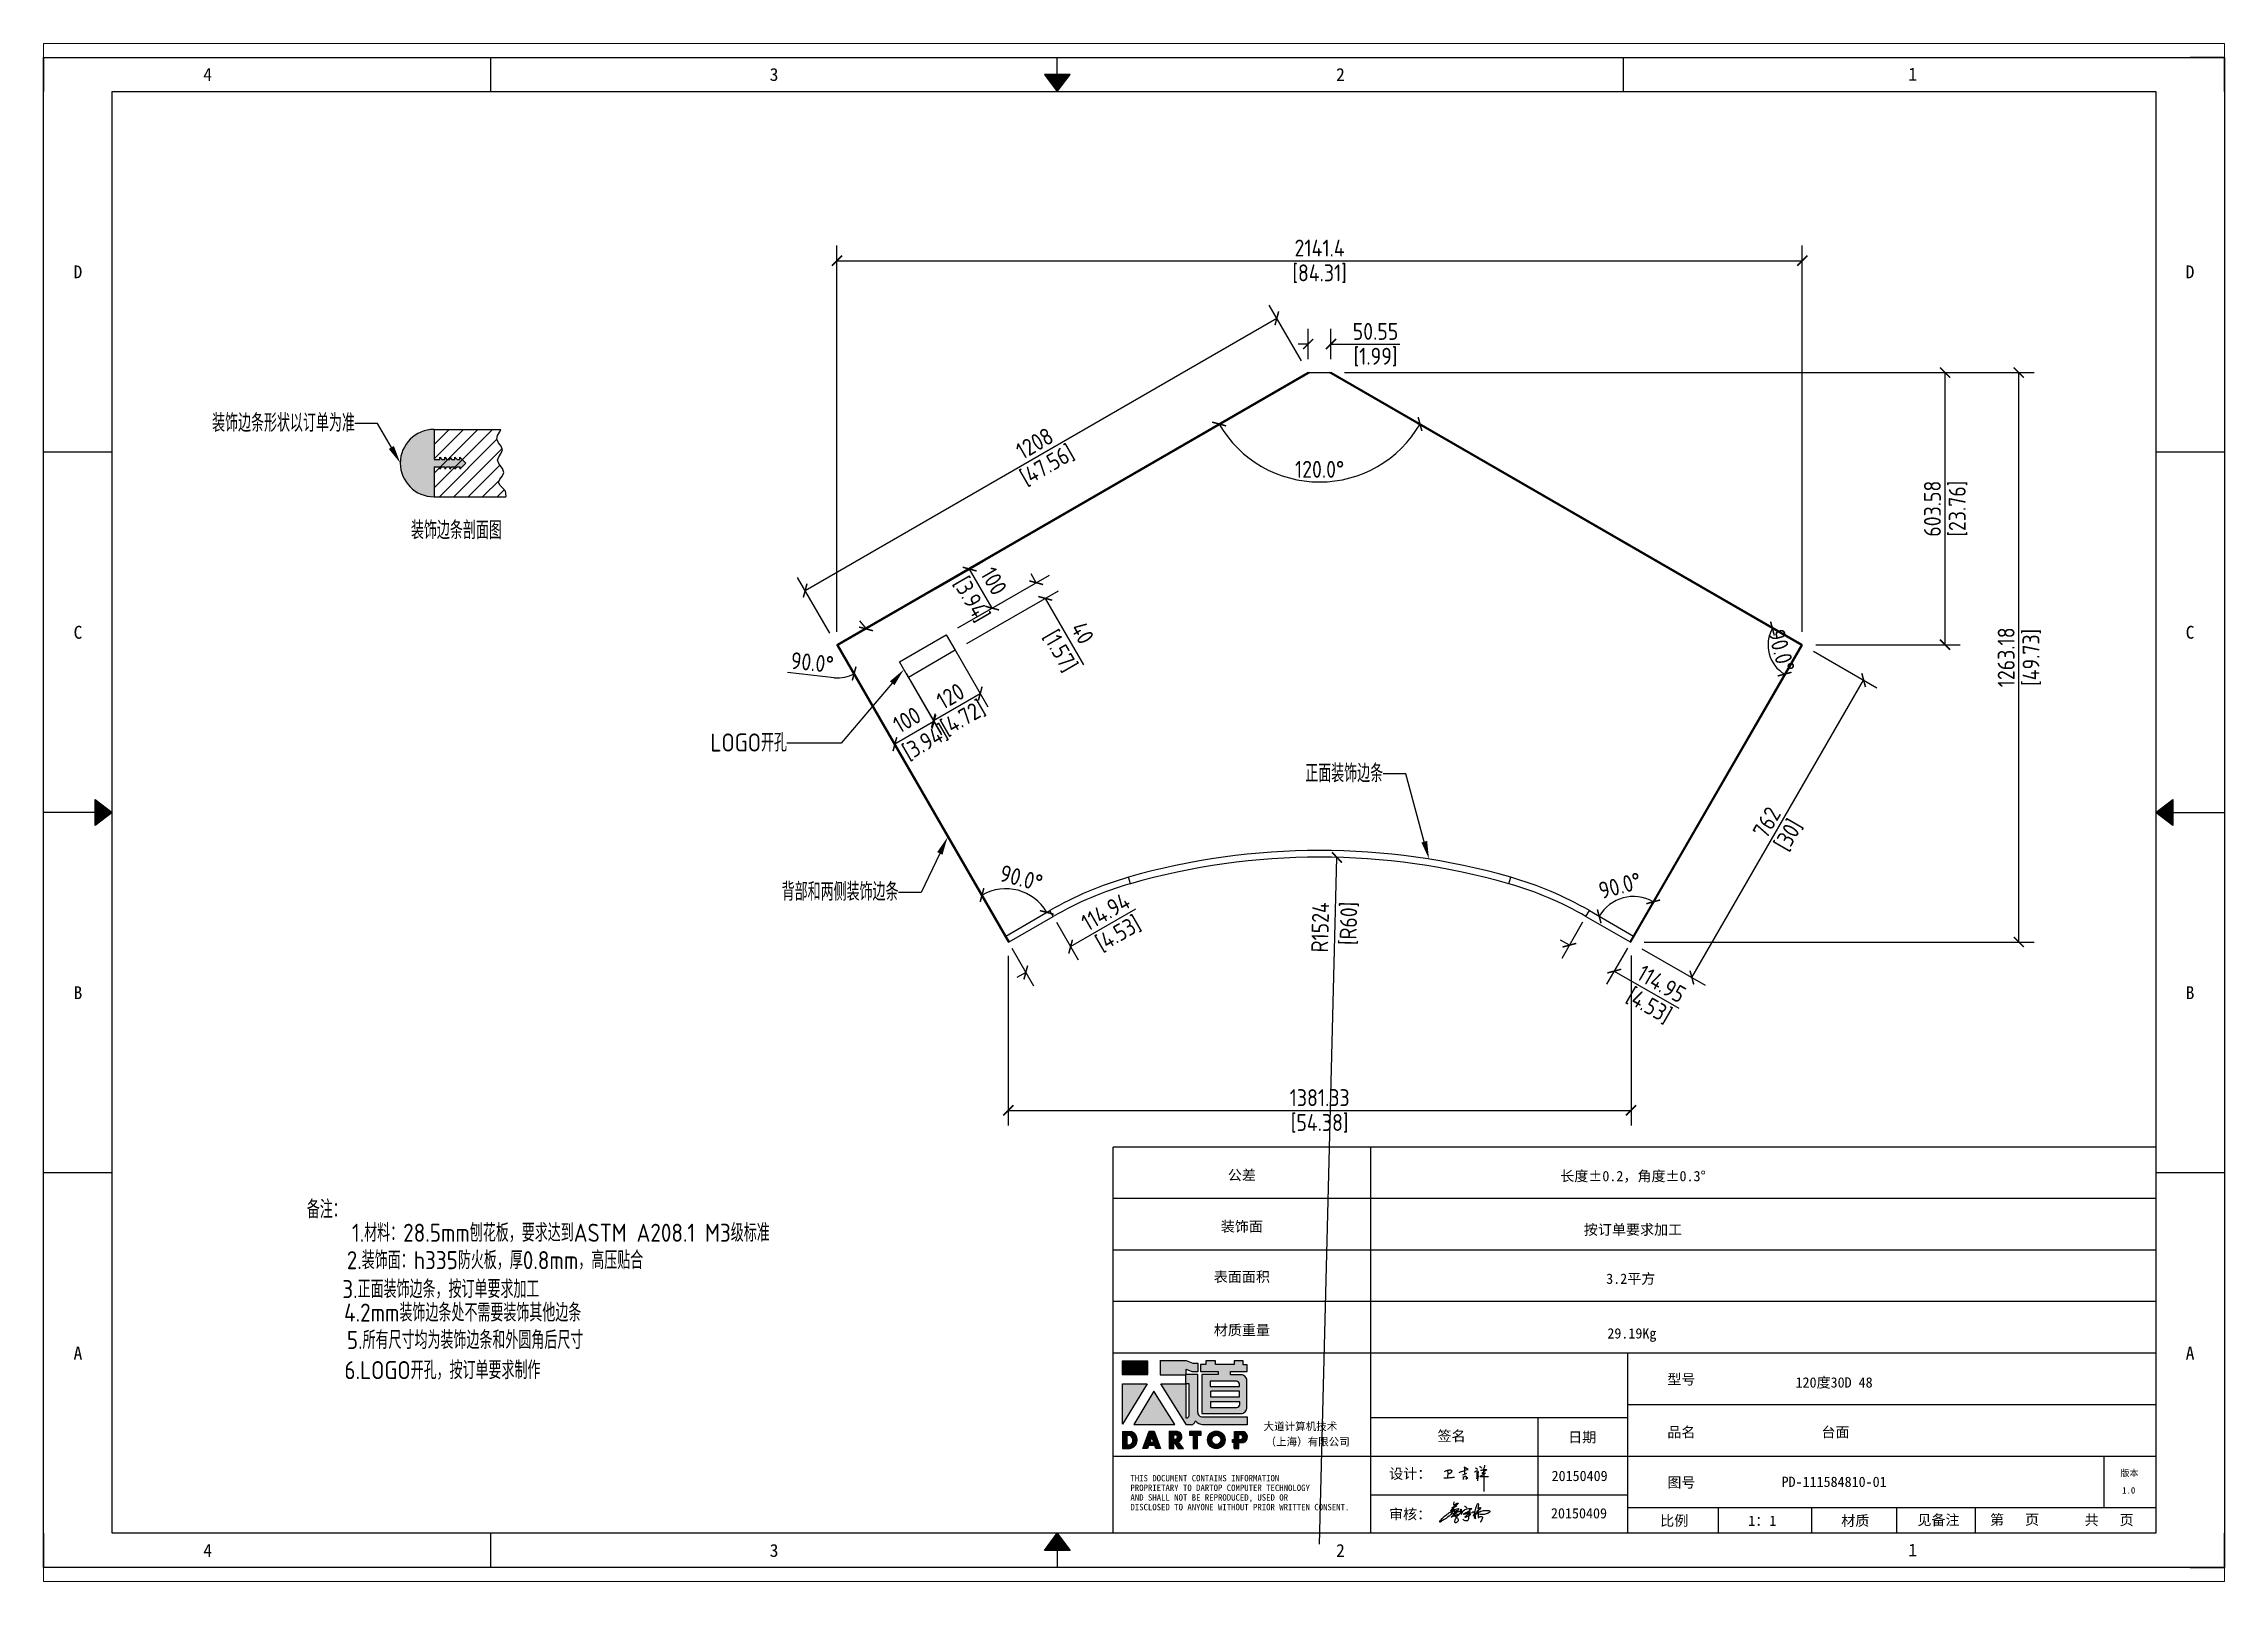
# Paper-space layout '120A-30D-48L' of a CAD drawing. Header units: millimetres. Extents: x 0 to 295, y 0 to 208.
# The model-space entities are those that its viewports show. They can reach past a viewport. Long polylines and large blocks are cut down to what shows.
import ezdxf
from ezdxf import colors
from ezdxf.entities.mleader import LeaderData, LeaderLine
from ezdxf.enums import TextEntityAlignment as Align
from ezdxf.math import Vec2, Vec3

# ---------------------------------------------------------------- set-up
doc = ezdxf.new("R2010")
doc.units = ezdxf.units.MM
doc.header["$MEASUREMENT"] = 0
doc.linetypes.add('DOT', pattern=[0.2, 0.1, -0.1])
for name, color, linetype in [('ATTACHMENT', 7, 'Continuous'), ('DIM', 254, 'Continuous'), ('print', 30, 'Continuous'), ('TITLEBLOCK', 7, 'Continuous'), ('WORKSURFACE', 7, 'Continuous')]:
    doc.layers.add(name, color=color, linetype=linetype)
doc.styles.add('Dartop', font='')
doc.styles.add('Dartop Text Style', font='gbenor.shx', dxfattribs={"bigfont": 'gbcbig.shx'})
doc.styles.add('hzHT', font='simhei.ttf')
doc.styles.get('Dartop').set_extended_font_data('FangSong_GB2312')
doc.dimstyles.new('Dartop DIM Style', dxfattribs={"dimscale": 20, "dimtxt": 2.5, "dimasz": 1.5, "dimexe": 2.25, "dimexo": 2, "dimtad": 1, "dimdsep": 46, "dimtxsty": 'Dartop Text Style', "dimblk": 'ARCHTICK', "dimcen": 0.09, "dimadec": 1, "dimazin": 0, "dimtfac": 1, "dimtofl": 0, "dimtmove": 0, "dimatfit": 1, "dimfxl": 1, "dimtolj": 1, "dimtzin": 0, "dimarcsym": 0})

psp = doc.layouts.new('120A-30D-48L')

msp = doc.modelspace()

# ---------------------------------------------------------------- texts
at = {"layer": 'DIM', "style": 'Dartop Text Style'}
for s, p in [('装饰边条剖面图', (919.556, 7277.255)), ('备注：', (630.956, 5770.602)), ('1.材料：28.5mm刨花板，要求达到ASTM A208.1 M3级标准', (1151.25, 5718.618)), ('2.装饰面：h335防火板，厚0.8mm，高压贴合           ', (1124.461, 5657.854)), ('3.正面装饰边条，按订单要求加工                    ', (1101.961, 5593.605)), ('4.2mm装饰边条处不需要装饰其他边条                 ', (1117.794, 5541.517)), ('5.所有尺寸均为装饰边条和外圆角后尺寸              ', (1090.637, 5480.752)), ('6.LOGO开孔，按订单要求制作              ', (1040.392, 5413.865))]:
    msp.add_text(s, height=40, dxfattribs=at).set_placement(p, align=Align.MIDDLE_CENTER)
at = {"layer": 'TITLEBLOCK', "color": 0}
for s, height, style, p in [('4', 28.554, 'Dartop', (367.798, 8288.073)), ('3', 28.554, 'Dartop', (1624.181, 8288.073)), ('2', 28.554, 'Dartop', (2880.564, 8288.073)), ('1', 28.554, 'Dartop', (4149.963, 8288.978)), ('D', 28.554, 'Dartop', (80.047, 7850.242)), ('D', 28.554, 'Dartop', (4765.139, 7850.242)), ('C', 28.554, 'Dartop', (80.047, 7050.726)), ('C', 28.554, 'Dartop', (4765.139, 7050.726)), ('B', 28.554, 'Dartop', (80.047, 6251.209)), ('B', 28.554, 'Dartop', (4765.139, 6251.209)), ('公差', 22.8433, 'hzHT', (2661.897, 5846.439)), ('长度%%P0.2，角度%%P0.3%%D', 22.84333, 'hzHT', (3529.452, 5844.38)), ('装饰面', 22.8433, 'hzHT', (2661.897, 5732.57)), ('按订单要求加工', 22.8433, 'hzHT', (3529.452, 5725.6)), ('表面面积', 22.8433, 'hzHT', (2661.897, 5620.891)), ('3.2平方', 22.8433, 'hzHT', (3524.495, 5616.719)), ('材质重量', 22.8433, 'hzHT', (2661.897, 5502.642)), ('29.19Kg', 22.8433, 'hzHT', (3526.974, 5495.464)), ('A', 28.554, 'Dartop', (80.047, 5451.693)), ('A', 28.554, 'Dartop', (4765.139, 5451.693)), ('型号', 22.8433, 'hzHT', (3636.79, 5393.587)), ('120度30D 48', 22.8433, 'hzHT', (3975.541, 5386.583)), ('签名', 22.8433, 'hzHT', (3127.048, 5267.95)), ('日期', 22.8433, 'hzHT', (3416.902, 5265.139)), ('品名', 22.8433, 'hzHT', (3636.79, 5276.319)), ('台面', 22.8433, 'hzHT', (3978.734, 5276.319)), ('20150409', 22.8433, 'hzHT', (3411.04, 5179.26)), ('图号', 22.8433, 'hzHT', (3636.79, 5164.664)), ('PD-111584810-01', 22.84333, 'hzHT', (3975.541, 5166.155)), ('版本', 14.2771, 'hzHT', (4630.786, 5185.357)), ('1.0', 14.2771, 'Dartop', (4629.068, 5147.201)), ('20150409', 22.8433, 'hzHT', (3409.679, 5096.373)), ('比例', 22.8433, 'hzHT', (3620.862, 5079.894)), ('1：1', 22.8433, 'hzHT', (3816.148, 5079.894)), ('材质', 22.8433, 'hzHT', (4022.486, 5079.894)), ('见备注', 22.8433, 'hzHT', (4207.016, 5081.569)), ('第   页', 22.8433, 'hzHT', (4375.855, 5082.264)), ('共   页', 22.8433, 'hzHT', (4585.691, 5081.432)), ('4', 28.554, 'Dartop', (367.798, 5013.863)), ('3', 28.554, 'Dartop', (1624.181, 5013.863)), ('2', 28.554, 'Dartop', (2880.564, 5013.863)), ('1', 28.554, 'Dartop', (4149.963, 5014.768))]:
    msp.add_text(s, height=height, dxfattribs=dict(at, style=style)).set_placement(p, align=Align.MIDDLE_CENTER)
at = {"layer": 'TITLEBLOCK', "color": 0, "style": 'hzHT'}
for s, height, p in [('大道计算机技术', 17.1325, (2709.941, 5280.552)), ('（上海）有限公司', 17.1325, (2714.252, 5246.405)), ('THIS DOCUMENT CONTAINS INFORMATION', 14.27708, (2414.652, 5167.152)), ('设计：', 22.8433, (2988.667, 5172.777)), ('AND SHALL NOT BE REPRODUCED, USED OR', 14.27708, (2414.652, 5124.321)), ('PROPRIETARY TO DARTOP COMPUTER TECHNOLOGY', 14.27708, (2414.652, 5145.736)), ('DISCLOSED TO ANYONE WITHOUT PRIOR WRITTEN CONSENT.', 14.27708, (2414.652, 5102.905)), ('审核：', 22.8433, (2988.327, 5082.823))]:
    msp.add_text(s, height=height, dxfattribs=at).set_placement(p)

# ---------------------------------------------------------------- blocks, each defined once
blk = doc.blocks.new('*U107')
at = {"color": 254, "linetype": 'Continuous', "extrusion": (0, 0, -1)}
for points in [[(-17, 0.333), (-16.812, 0.25), (-17, 0.5)], [(-17, 0.333), (-17.188, 0.25), (-16.812, 0.25)], [(-17, 0.333), (-17, 0.5), (-17.188, 0.25)]]:
    blk.add_solid(points, dxfattribs=at)
blk = doc.blocks.new('*U106')
at = {"color": 254, "linetype": 'Continuous', "extrusion": (0, 0, -1)}
for points in [[(-33.167, 11), (-33, 11), (-33.25, 11.188)], [(-33.167, 11), (-33.25, 11.188), (-33.25, 10.812)], [(-33.167, 11), (-33.25, 10.812), (-33, 11)]]:
    blk.add_solid(points, dxfattribs=at)
blk = doc.blocks.new('*U108')
at = {"color": 254, "linetype": 'Continuous'}
for points in [[(17, 21.667), (17.188, 21.75), (16.812, 21.75)], [(17, 21.667), (16.812, 21.75), (17, 21.5)], [(17, 21.667), (17, 21.5), (17.188, 21.75)]]:
    blk.add_solid(points, dxfattribs=at)
blk = doc.blocks.new('*U105')
at = {"color": 254, "linetype": 'Continuous', "extrusion": (0, 0, -1)}
for points in [[(-0.833, 11), (-0.75, 10.812), (-0.75, 11.188)], [(-0.833, 11), (-0.75, 11.188), (-1, 11)], [(-0.833, 11), (-1, 11), (-0.75, 10.812)]]:
    blk.add_solid(points, dxfattribs=at)
blk = doc.blocks.new('dadao')
for p, q in [((48, 19.2), (44.9, 10.4)), ((44.9, 10.4), (51.2, 10.4)), ((51.2, 10.4), (48, 19.2))]:
    blk.add_line(p, q)
for points in [[(41.8, 121.6), (41.8, 143.7), (-0.4, 143.7), (-0.4, 121.6), (41.8, 121.6)], [(104.8, 122), (104.8, 130.3), (114.1, 126.3), (124.2, 126.3), (124.2, 139.6), (115.9, 139.6), (105.1, 143.9), (61.5, 143.9)], [(61.7, 144), (61.7, 121.3), (103.9, 121.3)], [(113.4, 38.7), (105.1, 38.7), (63, 106.5), (103.9, 106.5), (103.9, 120.9), (103.9, 121.3)], [(109.7, 53.6), (109.7, 106.2), (104.3, 106.2), (104.3, 50.4), (106.6, 50.4)], [(144.6, 94.4), (144.6, 84.8), (192, 84.8), (192, 94.1), (144.9, 94.1)], [(120.2, 45), (119.5, 45), (119.5, 44.6)], [(0, 28), (0, 0), (11.8, 0)], [(0.1, 28), (14, 28)], [(7.1, 21.8), (7.1, 6.1), (12, 6.1)], [(7.1, 21.8), (11.4, 21.8)], [(76.8, 28.2), (76.8, 0), (84.1, 0), (84.1, 11.1), (91.6, -0.1), (100.3, -0.1), (91.7, 11.1)], [(76.8, 28.2), (90.6, 28.2)], [(84, 22.7), (84, 15.3), (87.2, 15.3)], [(84, 22.7), (87.3, 22.7)], [(183.7, 0), (183.7, 9.6), (180.6, 9.6), (180.6, 14.9), (183.8, 14.9), (183.8, 28.1), (196.1, 28.1), (196.5, 28.1)], [(183.7, 0), (190.9, 0), (190.9, 9.6), (198.8, 9.6)], [(194.9, 22.3), (190.8, 22.3), (190.8, 15), (194.4, 15)]]:
    blk.add_lwpolyline(points)
blk.add_lwpolyline([(137.1, 144.2), (137.1, 137.9), (128.3, 137.9), (128.3, 126.5), (157.3, 126.5), (157.3, 121.5), (130.3, 121.5), (130.3, 57.5), (194.4, 57.5, 0.414214), (204.4, 67.5), (204.4, 111.3, 0.414214), (194.4, 121.3), (177.5, 121.3), (177.5, 126.3), (204.7, 126.3), (204.7, 137.7), (198.2, 137.7), (198.2, 143.9), (183.3, 143.9), (183.3, 138), (153, 138), (153, 144.2), (137.1, 144.2)], format="xyb", close=True)
for points in [[(104.8, 122), (123.4, 122), (123.4, 60, 0.414214), (131.4, 52), (204.8, 52), (204.8, 39.1), (131.7, 39.1)], [(144.3, 110.8), (144.3, 101.8), (192.3, 101.8), (192.3, 105.5, 0.414214), (187.3, 110.5), (144.3, 110.5)], [(144.6, 77), (144.6, 67.5), (187.6, 67.5, 0.414214), (192.6, 72.5), (192.6, 76.4), (144.6, 76.4)]]:
    blk.add_lwpolyline(points, format="xyb")
for points in [[(-0.3, 106.2), (40.4, 106.2), (-0.3, 39.7), (-0.3, 106.2)], [(51.7, 94.1), (18.4, 39.3), (86.2, 39.3)], [(43.8, 28.2), (51.8, 28.2), (62.6, -0.1), (55, -0.1), (53.2, 5), (42.9, 5), (41.1, 0), (33.6, 0)], [(110, 28.1), (110, 21.9), (116, 21.9), (116, -0.1), (123.2, -0.1), (123.2, 22), (129.2, 22), (129.2, 28.1), (110, 28.1)]]:
    blk.add_lwpolyline(points, close=True)
for radius in [14.5, 7.44]:
    blk.add_circle((154.2, 14.2), radius)
for centre, radius, start, end in [((99.2, 60.7), 12.6, 305.6399, 325.969), ((111.6, 46.7), 8.19, 282.9811, 347.6627), ((136, 61.7), 22.9, 226.7358, 259.3209), ((8.5, 13.9), 8.49, 294.2143, 69.7177), ((9.6, 14.2), 14.4, 278.6604, 72.3203), ((86.4, 19), 3.8, 282.527, 76.7196), ((88.6, 19.4), 8.95, 290.6073, 77.2124), ((193.7, 18.7), 3.8, 280.9891, 72.5513), ((195.7, 18.6), 9.51, 288.8959, 85.2442)]:
    blk.add_arc(centre, radius, start, end)
blk = doc.blocks.new('h')
for p, q in [((20768.1, -2360.9), (20773, -2359.1)), ((20769.5, -2366.9), (20769.8, -2370.6)), ((20769.8, -2370.6), (20770.9, -2378)), ((20770.9, -2378), (20771.5, -2370.6)), ((20772.4, -2369.3), (20774.9, -2367.8)), ((20773, -2359.1), (20784.1, -2355.2)), ((20773.3, -2331.8), (20775.3, -2338.7)), ((20789.1, -2340.9), (20773.5, -2331.9)), ((20775.3, -2338.7), (20775.6, -2351.2)), ((20775.6, -2351.2), (20775.5, -2357.3)), ((20782.2, -2369.2), (20780, -2377.1)), ((20780, -2377.1), (20788.3, -2371.3)), ((20780.1, -2366.4), (20780.8, -2366.4)), ((20781.9, -2367.4), (20782.2, -2369.2)), ((20845.7, -2343.5), (20848.4, -2353)), ((20848.9, -2370.3), (20847.9, -2424)), ((20848.4, -2353), (20848.9, -2370.3))]:
    blk.add_line(p, q)
for points in [[(20696.6, -2372.4, 0.002073), (20710.6, -2371.9, 0.016137), (20719.6, -2371.3, 0.008314), (20736.9, -2369.3)], [(20699.1, -2348.2, -0.029745), (20704.6, -2345.4, -0.046842), (20708.4, -2344.2, -0.00919), (20714.3, -2343, -0.018517), (20717.2, -2342.5, -0.037841), (20720.3, -2342.4, -0.039541), (20723.2, -2342.8, -0.149785), (20726, -2344.3, -0.204935), (20726.9, -2346.6, -0.074872), (20726.5, -2348.3, -0.061615), (20725.6, -2350.3, -0.034204), (20723.8, -2352.6, -0.045776), (20722.3, -2354.1, -0.054985), (20720.4, -2355.3, -0.036348), (20717.3, -2356.5, -0.067752), (20715.7, -2356.8, -0.043553), (20713.2, -2356.7)], [(20755, -2351.9, -0.024077), (20759.9, -2350.1, -0.013147), (20768.7, -2346.5, -0.00522), (20775.4, -2344.1, -0.018517), (20777.3, -2343.4, -0.008274), (20786.3, -2341, -0.039541), (20788.3, -2340.8, -0.079216), (20789.4, -2341, -0.204935)], [(20813.5, -2350.1, 0.007348), (20815.9, -2348.7, 0.008421), (20818, -2347.3, 0.009459), (20819.7, -2346.2, -0.016325), (20820.7, -2345.5, -0.173771), (20821.8, -2345.3, -0.085159), (20823.9, -2346, -0.125883), (20826, -2347.9, -0.160659), (20826.6, -2350.1, -0.010447), (20826.5, -2352.3, -0.008247), (20826.2, -2355.1, -0.002698), (20825.3, -2374, 0.001562), (20823.9, -2383.7, 0.016137)], [(20816.8, -2335, -0.053561), (20819.6, -2336.1, -0.075272), (20821.3, -2337.3, -0.005295), (20822.5, -2338.5, -0.009337), (20823.1, -2339.1, -0.026146), (20823.7, -2339.8, -0.016644), (20824.5, -2340.9)], [(20832.1, -2329.2, -0.053561), (20834.9, -2330.3, -0.075272), (20836.7, -2331.5, -0.005295), (20837.8, -2332.6, -0.009337), (20838.5, -2333.3, -0.026146), (20839, -2334, -0.016644), (20839.8, -2335.1)], [(20836, -2343.7, -0.02797), (20842.1, -2342.6, -0.048868), (20845.6, -2342.2, -0.00919), (20851.1, -2341.4, -0.018517), (20853.9, -2341.1, -0.037841), (20856.7, -2341.2, -0.039541), (20859.4, -2341.6, -0.018282), (20840.6, -2354.7, -0.000937)], [(20847.6, -2340.2, 0.021784), (20849.6, -2335.9, 0.028296), (20850.8, -2332.4, 0.008136), (20851.9, -2328.2, 0.028913), (20852.2, -2327, 0.08193), (20852.1, -2325.9, 0.075058), (20851.7, -2324.7, 0.275043)]]:
    blk.add_lwpolyline(points, format="xyb")
for points in [[(20711.3, -2343.5), (20711.3, -2343.5), (20711.5, -2355.8), (20710.7, -2368), (20710.6, -2371.9)], [(20821.5, -2350.6), (20822.4, -2359.2), (20822.2, -2364.9), (20821.7, -2369), (20821.3, -2376.3), (20823.6, -2368.5), (20827.2, -2366.3), (20829.5, -2366.3)], [(20840.6, -2354.7), (20850, -2354.7), (20855, -2354.3), (20845.9, -2361.1), (20840.5, -2364), (20833, -2367.5), (20863.2, -2367.4), (20865.9, -2367.3)]]:
    blk.add_lwpolyline(points)
for centre, radius, start, end in [((20773.7, -2371.2), 2.3, 121.9907, 163.60158), ((20787.5, -2406), 40.3, 100.61827, 108.24823), ((20780.8, -2367.6), 1.15, 9.4675, 90)]:
    blk.add_arc(centre, radius, start, end)
blk = doc.blocks.new('_ArchTick')
at = {"color": 0, "linetype": 'ByBlock', "const_width": 0.15}
blk.add_lwpolyline([(-0.5, -0.5), (0.5, 0.5)], dxfattribs=at)
blk = doc.blocks.new('*D109')
at = {"layer": 'Defpoints', "color": 0, "transparency": 16777216}
for p in [(3905, 7875), (1763.6, 7022), (3905, 7022)]:
    blk.add_point(p, dxfattribs=at)
at = {"layer": 'DIM', "color": 0, "lineweight": -2, "transparency": 16777216}
for p, q in [((1763.6, 7052), (1763.6, 7908.7)), ((3905, 7052), (3905, 7908.7)), ((1763.6, 7875), (3905, 7875))]:
    blk.add_line(p, q, dxfattribs=at)
at = {"layer": 'DIM', "color": 0, "lineweight": -2, "transparency": 16777216, "xscale": 22.5, "yscale": 22.5, "zscale": 22.5, "rotation": 180}
blk.add_blockref('_ArchTick', (1763.6, 7875), dxfattribs=at)
at = {"layer": 'DIM', "color": 0, "lineweight": -2, "transparency": 16777216, "xscale": 22.5, "yscale": 22.5, "zscale": 22.5}
blk.add_blockref('_ArchTick', (3905, 7875), dxfattribs=at)
at = {"layer": 'DIM', "color": 0, "transparency": 16777216, "char_height": 37.5, "attachment_point": 5, "style": 'Dartop Text Style'}
for s, insert in [('\\A1;2141.4', (2834.3, 7903.1)), ('\\A1;[84.31]', (2834.3, 7846.1))]:
    blk.add_mtext(s, dxfattribs=dict(at, insert=insert))
blk = doc.blocks.new('*D110')
at = {"layer": 'Defpoints', "color": 0, "transparency": 16777216}
for p in [(2739.4, 7747.3), (2809, 7626.7), (1762.8, 7022.7)]:
    blk.add_point(p, dxfattribs=at)
at = {"layer": 'DIM', "color": 0, "lineweight": -2, "transparency": 16777216}
for p, q in [((1693.2, 7143.3), (2739.4, 7747.3)), ((2794, 7652.7), (2722.5, 7776.6)), ((1747.8, 7048.7), (1676.3, 7172.6))]:
    blk.add_line(p, q, dxfattribs=at)
at = {"layer": 'DIM', "color": 0, "lineweight": -2, "transparency": 16777216, "xscale": 22.5, "yscale": 22.5, "zscale": 22.5}
for p, rotation in [((2739.4, 7747.3), 30.00031316984804), ((1693.2, 7143.3), 210.000313169848)]:
    blk.add_blockref('_ArchTick', p, dxfattribs=dict(at, rotation=rotation))
at = {"layer": 'DIM', "color": 0, "transparency": 16777216, "char_height": 37.5, "attachment_point": 5, "rotation": 30.0003, "style": 'Dartop Text Style'}
for s, insert in [('\\A1;1208', (2202.2, 7469.7)), ('\\A1;[47.56]', (2230.7, 7420.3))]:
    blk.add_mtext(s, dxfattribs=dict(at, insert=insert))
blk = doc.blocks.new('*D115')
at = {"layer": 'Defpoints', "color": 0, "transparency": 16777216}
for p in [(2859.5, 7690.1), (2809, 7626.7), (2859.5, 7626.7)]:
    blk.add_point(p, dxfattribs=at)
at = {"layer": 'DIM', "color": 0, "lineweight": -2, "transparency": 16777216}
for p, q in [((2809, 7656.7), (2809, 7723.8)), ((2859.5, 7656.7), (2859.5, 7723.8)), ((2809, 7690.1), (2786.5, 7690.1)), ((2859.5, 7690.1), (3012.1, 7690.1))]:
    blk.add_line(p, q, dxfattribs=at)
at = {"layer": 'DIM', "color": 0, "lineweight": -2, "transparency": 16777216, "xscale": 22.5, "yscale": 22.5, "zscale": 22.5}
blk.add_blockref('_ArchTick', (2809, 7690.1), dxfattribs=at)
at = {"layer": 'DIM', "color": 0, "lineweight": -2, "transparency": 16777216, "xscale": 22.5, "yscale": 22.5, "zscale": 22.5, "rotation": 180}
blk.add_blockref('_ArchTick', (2859.5, 7690.1), dxfattribs=at)
at = {"layer": 'DIM', "color": 0, "transparency": 16777216, "char_height": 37.5, "attachment_point": 5, "style": 'Dartop Text Style'}
for s, insert in [('\\A1;50.55', (2958.3, 7718.2)), ('\\A1;[1.99]', (2958.3, 7661.2))]:
    blk.add_mtext(s, dxfattribs=dict(at, insert=insert))
blk = doc.blocks.new('*D116')
at = {"layer": 'Defpoints', "color": 0, "transparency": 16777216}
for p in [(2809, 7626.7), (2859.5, 7626.7), (2746.3, 7399.6), (1764.6, 7023.7), (3904, 7023.7)]:
    blk.add_point(p, dxfattribs=at)
at = {"layer": 'DIM', "color": 0, "lineweight": -2, "transparency": 16777216}
blk.add_arc((2834.3, 7641.3), 257.2, 210, 330, dxfattribs=at)
at = {"layer": 'DIM', "color": 0, "lineweight": -2, "transparency": 16777216, "xscale": 22.5, "yscale": 22.5, "zscale": 22.5}
for p, rotation in [((2611.5, 7512.7), 119.9999999999831), ((3057, 7512.7), 59.99999960869351)]:
    blk.add_blockref('_ArchTick', p, dxfattribs=dict(at, rotation=rotation))
at = {"layer": 'DIM', "color": 0, "transparency": 16777216, "insert": (2834.3, 7412.2), "char_height": 37.5, "attachment_point": 5, "rotation": 360, "style": 'Dartop Text Style'}
blk.add_mtext('\\A1;120.0°', dxfattribs=at)
blk = doc.blocks.new('*D111')
at = {"layer": 'Defpoints', "color": 0, "transparency": 16777216}
for p in [(2872.6, 6551.4), (2834.3, 5027.9)]:
    blk.add_point(p, dxfattribs=at)
at = {"layer": 'DIM', "color": 0, "lineweight": -2, "transparency": 16777216}
blk.add_line((2834.3, 5027.9), (2872.6, 6551.4), dxfattribs=at)
at = {"layer": 'DIM', "color": 0, "lineweight": -2, "transparency": 16777216, "xscale": 22.5, "yscale": 22.5, "zscale": 22.5, "rotation": 88.55862498518816}
blk.add_blockref('_ArchTick', (2872.6, 6551.4), dxfattribs=at)
at = {"layer": 'DIM', "color": 0, "transparency": 16777216, "insert": (2868.7, 6395.4), "char_height": 37.5, "attachment_point": 5, "rotation": 88.5586, "style": 'Dartop Text Style'}
blk.add_mtext('\\A1;R1524\\P [R60]', dxfattribs=at)
blk = doc.blocks.new('*D117')
at = {"layer": 'Defpoints', "color": 0, "transparency": 16777216}
for p in [(2235.9, 6433.2), (2136.4, 6375.8), (2282, 6353.4)]:
    blk.add_point(p, dxfattribs=at)
at = {"layer": 'DIM', "color": 0, "lineweight": -2, "transparency": 16777216}
for p, q in [((2282, 6353.4), (2426.6, 6436.9)), ((2250.9, 6407.3), (2298.9, 6324.1)), ((2151.4, 6349.8), (2199.3, 6266.7)), ((2182.5, 6295.9), (2163, 6284.7))]:
    blk.add_line(p, q, dxfattribs=at)
at = {"layer": 'DIM', "color": 0, "lineweight": -2, "transparency": 16777216, "xscale": 22.5, "yscale": 22.5, "zscale": 22.5}
for p, rotation in [((2282, 6353.4), 209.9999999996959), ((2182.5, 6295.9), 29.9999999996959)]:
    blk.add_blockref('_ArchTick', p, dxfattribs=dict(at, rotation=rotation))
at = {"layer": 'DIM', "color": 0, "transparency": 16777216, "char_height": 37.5, "attachment_point": 5, "rotation": 30, "style": 'Dartop Text Style'}
for s, insert in [('\\A1;114.94', (2359.7, 6430.7)), ('\\A1;[4.53]', (2388.3, 6381.3))]:
    blk.add_mtext(s, dxfattribs=dict(at, insert=insert))
blk = doc.blocks.new('*D118')
at = {"layer": 'Defpoints', "color": 0, "transparency": 16777216}
for p in [(3432.6, 6433.2), (3532.2, 6375.8), (3487.9, 6299.1)]:
    blk.add_point(p, dxfattribs=at)
at = {"layer": 'DIM', "color": 0, "lineweight": -2, "transparency": 16777216}
for p, q in [((3417.6, 6407.3), (3371.5, 6327.3)), ((3388.3, 6356.5), (3368.8, 6367.8)), ((3517.2, 6349.8), (3471, 6269.8)), ((3487.9, 6299.1), (3630.9, 6216.5))]:
    blk.add_line(p, q, dxfattribs=at)
at = {"layer": 'DIM', "color": 0, "lineweight": -2, "transparency": 16777216, "xscale": 22.5, "yscale": 22.5, "zscale": 22.5}
for p, rotation in [((3388.3, 6356.5), 329.9993415980402), ((3487.9, 6299.1), 149.9993415980402)]:
    blk.add_blockref('_ArchTick', p, dxfattribs=dict(at, rotation=rotation))
at = {"layer": 'DIM', "color": 0, "transparency": 16777216, "char_height": 37.5, "attachment_point": 5, "rotation": 329.9993, "style": 'Dartop Text Style'}
for s, insert in [('\\A1;114.95', (3592.9, 6270.9)), ('\\A1;[4.53]', (3564.4, 6221.5))]:
    blk.add_mtext(s, dxfattribs=dict(at, insert=insert))
blk = doc.blocks.new('*D112')
at = {"layer": 'Defpoints', "color": 0, "transparency": 16777216}
for p in [(3904, 7023.7), (4041.1, 6944.6), (3523, 6363.8)]:
    blk.add_point(p, dxfattribs=at)
at = {"layer": 'DIM', "color": 0, "lineweight": -2, "transparency": 16777216}
for p, q in [((3929.9, 7008.7), (4070.3, 6927.7)), ((3660.1, 6284.7), (4041.1, 6944.6)), ((3548.9, 6348.8), (3689.3, 6267.8))]:
    blk.add_line(p, q, dxfattribs=at)
at = {"layer": 'DIM', "color": 0, "lineweight": -2, "transparency": 16777216, "xscale": 22.5, "yscale": 22.5, "zscale": 22.5}
for p, rotation in [((4041.1, 6944.6), 60.00049626370838), ((3660.1, 6284.7), 240.0004962637083)]:
    blk.add_blockref('_ArchTick', p, dxfattribs=dict(at, rotation=rotation))
at = {"layer": 'DIM', "color": 0, "transparency": 16777216, "char_height": 37.5, "attachment_point": 5, "rotation": 60.0005, "style": 'Dartop Text Style'}
for s, insert in [('\\A1;762', (3826.2, 6628.7)), ('\\A1;[30]', (3875.6, 6600.2))]:
    blk.add_mtext(s, dxfattribs=dict(at, insert=insert))
blk = doc.blocks.new('*D119')
at = {"layer": 'Defpoints', "color": 0, "transparency": 16777216}
for p in [(2859.5, 7626.7), (4385.3, 7626.7), (3524, 6363.6)]:
    blk.add_point(p, dxfattribs=at)
at = {"layer": 'DIM', "color": 0, "lineweight": -2, "transparency": 16777216}
for p, q in [((2889.5, 7626.7), (4419.1, 7626.7)), ((4385.3, 6363.6), (4385.3, 7626.7)), ((3554, 6363.6), (4419.1, 6363.6))]:
    blk.add_line(p, q, dxfattribs=at)
at = {"layer": 'DIM', "color": 0, "lineweight": -2, "transparency": 16777216, "xscale": 22.5, "yscale": 22.5, "zscale": 22.5}
for p, rotation in [((4385.3, 7626.7), 90), ((4385.3, 6363.6), 270)]:
    blk.add_blockref('_ArchTick', p, dxfattribs=dict(at, rotation=rotation))
at = {"layer": 'DIM', "color": 0, "transparency": 16777216, "char_height": 37.5, "attachment_point": 5, "rotation": 90, "style": 'Dartop Text Style'}
for s, insert in [('\\A1;1263.18', (4357.2, 6995.1)), ('\\A1;[49.73]', (4414.2, 6995.1))]:
    blk.add_mtext(s, dxfattribs=dict(at, insert=insert))
blk = doc.blocks.new('*D113')
at = {"layer": 'Defpoints', "color": 0, "transparency": 16777216}
for p in [(2143.8, 6362.9), (3525.1, 6363.6), (3525.1, 5990.2)]:
    blk.add_point(p, dxfattribs=at)
at = {"layer": 'DIM', "color": 0, "lineweight": -2, "transparency": 16777216}
for p, q in [((2143.8, 6332.9), (2143.8, 5956.4)), ((3525.1, 6333.6), (3525.1, 5956.4)), ((2143.8, 5990.2), (3525.1, 5990.2))]:
    blk.add_line(p, q, dxfattribs=at)
at = {"layer": 'DIM', "color": 0, "lineweight": -2, "transparency": 16777216, "xscale": 22.5, "yscale": 22.5, "zscale": 22.5, "rotation": 180}
blk.add_blockref('_ArchTick', (2143.8, 5990.2), dxfattribs=at)
at = {"layer": 'DIM', "color": 0, "lineweight": -2, "transparency": 16777216, "xscale": 22.5, "yscale": 22.5, "zscale": 22.5}
blk.add_blockref('_ArchTick', (3525.1, 5990.2), dxfattribs=at)
at = {"layer": 'DIM', "color": 0, "transparency": 16777216, "char_height": 37.5, "attachment_point": 5, "style": 'Dartop Text Style'}
for s, insert in [('\\A1;1381.33', (2834.4, 6018.3)), ('\\A1;[54.38]', (2834.4, 5961.3))]:
    blk.add_mtext(s, dxfattribs=dict(at, insert=insert))
blk = doc.blocks.new('*D114')
at = {"layer": 'Defpoints', "color": 0, "transparency": 16777216}
for p in [(3905, 7626.7), (4221.7, 7626.7), (3905, 7023.2)]:
    blk.add_point(p, dxfattribs=at)
at = {"layer": 'DIM', "color": 0, "lineweight": -2, "transparency": 16777216}
for p, q in [((3935, 7626.7), (4255.4, 7626.7)), ((4221.7, 7023.2), (4221.7, 7626.7)), ((3935, 7023.2), (4255.4, 7023.2))]:
    blk.add_line(p, q, dxfattribs=at)
at = {"layer": 'DIM', "color": 0, "lineweight": -2, "transparency": 16777216, "xscale": 22.5, "yscale": 22.5, "zscale": 22.5}
for p, rotation in [((4221.7, 7626.7), 90), ((4221.7, 7023.2), 270)]:
    blk.add_blockref('_ArchTick', p, dxfattribs=dict(at, rotation=rotation))
at = {"layer": 'DIM', "color": 0, "transparency": 16777216, "char_height": 37.5, "attachment_point": 5, "rotation": 90, "style": 'Dartop Text Style'}
for s, insert in [('\\A1;603.58', (4193.6, 7324.9)), ('\\A1;[23.76]', (4250.6, 7324.9))]:
    blk.add_mtext(s, dxfattribs=dict(at, insert=insert))
blk = doc.blocks.new('*D120')
at = {"layer": 'Defpoints', "color": 0, "transparency": 16777216}
for p in [(2813, 7626.7), (1763.8, 7021), (1764.6, 7023.7), (1838, 7022), (2145.6, 6363.8)]:
    blk.add_point(p, dxfattribs=at)
at = {"layer": 'DIM', "color": 0, "lineweight": -2, "transparency": 16777216}
blk.add_line((1757.8, 6950), (1654, 6961.2), dxfattribs=at)
for start, end in [(30, 47.8615), (263.8235, 300), (282.1385, 300)]:
    blk.add_arc((1765.6, 7022), 72.5, start, end, dxfattribs=at)
at = {"layer": 'DIM', "color": 0, "lineweight": -2, "transparency": 16777216, "xscale": 22.5, "yscale": 22.5, "zscale": 22.5}
for p, rotation in [((1828.3, 7058.2), 299.9999999999834), ((1801.8, 6959.2), 30.00000000003283)]:
    blk.add_blockref('_ArchTick', p, dxfattribs=dict(at, rotation=rotation))
at = {"layer": 'DIM', "color": 0, "transparency": 16777216, "insert": (1708.9, 6983.5), "char_height": 37.5, "attachment_point": 5, "rotation": 353.8235, "style": 'Dartop Text Style'}
blk.add_mtext('\\A1;90.0°', dxfattribs=at)
blk = doc.blocks.new('*D121')
at = {"layer": 'Defpoints', "color": 0, "transparency": 16777216}
for p in [(1764.6, 7023.7), (2190.6, 6467.8), (2235.9, 6433.2), (2138.1, 6376.8), (2145.6, 6363.8)]:
    blk.add_point(p, dxfattribs=at)
at = {"layer": 'DIM', "color": 0, "lineweight": -2, "transparency": 16777216}
blk.add_arc((2138.1, 6376.8), 105.1, 30, 120, dxfattribs=at)
at = {"layer": 'DIM', "color": 0, "lineweight": -2, "transparency": 16777216, "xscale": 22.5, "yscale": 22.5, "zscale": 22.5}
for p, rotation in [((2085.5, 6467.8), 210.0000000000328), ((2229.1, 6429.3), 300.0000000001098)]:
    blk.add_blockref('_ArchTick', p, dxfattribs=dict(at, rotation=rotation))
at = {"layer": 'DIM', "color": 0, "transparency": 16777216, "insert": (2172.6, 6505.4), "char_height": 37.5, "attachment_point": 5, "rotation": 345, "style": 'Dartop Text Style'}
blk.add_mtext('\\A1;90.0°', dxfattribs=at)
blk = doc.blocks.new('*D122')
at = {"layer": 'Defpoints', "color": 0, "transparency": 16777216}
for p in [(3904, 7023.7), (3530.4, 6464.5), (3432.6, 6433.2), (3523, 6363.8), (3530.4, 6376.8)]:
    blk.add_point(p, dxfattribs=at)
at = {"layer": 'DIM', "color": 0, "lineweight": -2, "transparency": 16777216}
blk.add_arc((3530.4, 6376.8), 87.7, 60.0005, 150, dxfattribs=at)
at = {"layer": 'DIM', "color": 0, "lineweight": -2, "transparency": 16777216, "xscale": 22.5, "yscale": 22.5, "zscale": 22.5}
for p, rotation in [((3454.5, 6420.6), 239.9999999998908), ((3574.3, 6452.7), 330.0004962636313)]:
    blk.add_blockref('_ArchTick', p, dxfattribs=dict(at, rotation=rotation))
at = {"layer": 'DIM', "color": 0, "transparency": 16777216, "insert": (3500.5, 6488.7), "char_height": 37.5, "attachment_point": 5, "rotation": 15.0002, "style": 'Dartop Text Style'}
blk.add_mtext('\\A1;90.0°', dxfattribs=at)
blk = doc.blocks.new('*D123')
at = {"layer": 'Defpoints', "color": 0, "transparency": 16777216}
for p in [(2855.5, 7626.7), (3828.9, 7022), (3904, 7023.7), (3904.7, 7021), (3523, 6363.8)]:
    blk.add_point(p, dxfattribs=at)
at = {"layer": 'DIM', "color": 0, "lineweight": -2, "transparency": 16777216}
blk.add_arc((3903, 7022), 74.1, 149.9997, 240.0005, dxfattribs=at)
at = {"layer": 'DIM', "color": 0, "lineweight": -2, "transparency": 16777216, "xscale": 22.5, "yscale": 22.5, "zscale": 22.5}
for p, rotation in [((3838.8, 7059), 59.99972240551724), ((3865.9, 6957.9), 330.0004962636314)]:
    blk.add_blockref('_ArchTick', p, dxfattribs=dict(at, rotation=rotation))
at = {"layer": 'DIM', "color": 0, "transparency": 16777216, "insert": (3858.6, 7010.1), "char_height": 37.5, "attachment_point": 5, "rotation": 285.0001, "style": 'Dartop Text Style'}
blk.add_mtext('\\A1;90.0°', dxfattribs=at)
blk = doc.blocks.new('CAIYUQIANG')
for p, q in [((27651.9, -25059.4), (27654.7, -25057.2)), ((27654.7, -25057.2), (27656.5, -25055.9)), ((27656.5, -25055.9), (27658.3, -25054.6)), ((27658.3, -25054.6), (27659.6, -25053.7)), ((27659.6, -25053.7), (27662.2, -25052.1)), ((27663.6, -25056.9), (27660.6, -25059.8)), ((27662.2, -25052.1), (27664.9, -25050.5)), ((27662.9, -25048.8), (27669.7, -25045.8)), ((27663.2, -25048.6), (27662.9, -25048.8)), ((27663.6, -25048.1), (27663.2, -25048.6)), ((27665.3, -25046.6), (27663.6, -25048.1)), ((27666.3, -25053.5), (27663.6, -25056.9)), ((27664.9, -25050.5), (27668.5, -25048.7)), ((27667.4, -25044.9), (27665.3, -25046.6)), ((27675.7, -25037.4), (27665.9, -25043)), ((27665.9, -25043), (27677.3, -25038.1)), ((27668.2, -25051.4), (27666.3, -25053.5)), ((27670.6, -25042.2), (27667.4, -25044.9)), ((27670.9, -25048.6), (27668.2, -25051.4)), ((27668.5, -25048.7), (27673.6, -25046.3)), ((27668.6, -25056), (27674.9, -25053.6)), ((27672.1, -25054.2), (27668.6, -25056)), ((27670.4, -25028.6), (27669.5, -25034.5)), ((27669.5, -25034.5), (27670.5, -25036.5)), ((27669.7, -25045.8), (27671.3, -25045.2)), ((27672, -25057.1), (27670.3, -25058.4)), ((27670.5, -25036.5), (27674.7, -25033.4)), ((27677.3, -25038.1), (27670.6, -25042.2)), ((27671.5, -25047.3), (27670.9, -25048.6)), ((27671.2, -25051), (27679.4, -25049.8)), ((27674.1, -25050.1), (27671.2, -25051)), ((27671.3, -25045.2), (27672.1, -25045.7)), ((27672.1, -25046.2), (27671.5, -25047.3)), ((27673.8, -25055.8), (27672, -25057.1)), ((27672.1, -25045.7), (27672.1, -25046.2)), ((27675.9, -25052.3), (27672.1, -25054.2)), ((27673.6, -25046.3), (27677.4, -25044.5)), ((27676.2, -25054), (27673.8, -25055.8)), ((27676.5, -25048.8), (27674.1, -25050.1)), ((27674.7, -25033.4), (27678, -25031.9)), ((27674.9, -25053.6), (27676.8, -25053.2)), ((27675.5, -25058), (27677.9, -25056.9)), ((27679.9, -25033), (27675.7, -25037.4)), ((27678.6, -25051.7), (27675.9, -25052.3)), ((27677.2, -25053.4), (27676.2, -25054)), ((27679.1, -25047.4), (27676.5, -25048.8)), ((27676.8, -25053.2), (27677.2, -25053.4)), ((27677.4, -25044.5), (27680, -25043.8)), ((27677.9, -25056.9), (27680, -25056.9)), ((27678, -25031.9), (27679.7, -25031.6)), ((27683.3, -25050.5), (27678.6, -25051.7)), ((27680, -25057.5), (27679, -25057.7)), ((27680.6, -25045.9), (27679.1, -25047.4)), ((27679.4, -25049.8), (27681.5, -25049.6)), ((27679.7, -25031.6), (27680.1, -25032.2)), ((27680.1, -25032.2), (27679.9, -25033)), ((27680, -25043.8), (27681.2, -25043.8)), ((27680, -25056.9), (27680.5, -25057.1)), ((27680.5, -25057.1), (27680, -25057.5)), ((27681.2, -25044.7), (27680.6, -25045.9)), ((27680.6, -25058.4), (27681.3, -25057.6)), ((27681.2, -25043.8), (27681.2, -25044.7)), ((27681.3, -25057.6), (27682.9, -25055.7)), ((27681.5, -25049.6), (27682.7, -25049.7)), ((27682.7, -25049.7), (27683.3, -25050.5)), ((27682.9, -25055.7), (27683.9, -25054.7)), ((27683.9, -25054.7), (27684.6, -25054)), ((27684.6, -25054), (27685.6, -25053.1)), ((27685.6, -25053.1), (27686, -25048.7)), ((27686, -25048.7), (27686.1, -25046.8)), ((27686.1, -25046.8), (27686.2, -25045.4)), ((27686.2, -25045.4), (27686.3, -25045)), ((27686.3, -25045), (27686.6, -25045)), ((27686.6, -25045), (27686.7, -25045.1)), ((27686.7, -25045.1), (27686.9, -25049.2)), ((27686.9, -25049.2), (27686.9, -25051.7)), ((27686.9, -25051.7), (27686.9, -25054.8)), ((27686.9, -25054.8), (27686.9, -25055.8)), ((27686.9, -25055.8), (27687, -25056.5)), ((27687, -25056.5), (27687.2, -25056.9)), ((27687.2, -25056.9), (27687.5, -25056.9)), ((27687.5, -25056.9), (27687.8, -25056.5)), ((27687.8, -25056.5), (27688, -25055.9)), ((27688, -25055.9), (27688.6, -25054.6)), ((27688.6, -25054.6), (27689.1, -25053.3)), ((27689.1, -25053.3), (27689.5, -25052.1)), ((27689.5, -25052.1), (27690.2, -25050.1)), ((27690.2, -25050.1), (27690.5, -25049.4)), ((27690.5, -25049.4), (27691.2, -25048.7)), ((27691.2, -25048.7), (27693.8, -25046.9)), ((27692.5, -25055.7), (27691.9, -25055.8)), ((27691.9, -25055.8), (27691.9, -25056.2)), ((27691.9, -25056.2), (27693.4, -25056.2)), ((27693.9, -25055.2), (27692.5, -25055.7)), ((27693.4, -25056.2), (27695.2, -25055.9)), ((27693.8, -25046.9), (27694.7, -25046.4)), ((27697.3, -25053.7), (27693.9, -25055.2)), ((27694.7, -25046.4), (27695.8, -25045.9)), ((27695.2, -25055.9), (27696.4, -25055.5)), ((27695.8, -25045.9), (27698.2, -25045)), ((27696.4, -25055.5), (27698.6, -25054.5)), ((27700.1, -25052.2), (27697.3, -25053.7)), ((27700.7, -25057.4), (27698, -25059.9)), ((27698.2, -25045), (27699.9, -25044.7)), ((27698.6, -25054.5), (27700.1, -25053.8)), ((27699.9, -25044.7), (27702.8, -25044)), ((27703.1, -25050.1), (27700.1, -25052.2)), ((27700.1, -25053.8), (27701.4, -25053.2)), ((27703.2, -25055.4), (27700.7, -25057.4)), ((27701.4, -25053.2), (27703, -25052.5)), ((27702.8, -25044), (27704.8, -25043.7)), ((27703, -25052.5), (27704.6, -25051.8)), ((27705.3, -25048.2), (27703.1, -25050.1)), ((27705.1, -25053.8), (27703.2, -25055.4)), ((27703.9, -25057), (27703.5, -25058.1)), ((27704.3, -25056.3), (27703.9, -25057)), ((27704.9, -25055.3), (27704.3, -25056.3)), ((27704.6, -25051.8), (27705.9, -25051.1)), ((27704.8, -25043.7), (27707, -25043.4)), ((27705.1, -25055), (27704.9, -25055.3)), ((27706, -25052.8), (27705.1, -25053.8)), ((27706.3, -25055), (27705.1, -25055)), ((27708, -25045.9), (27705.3, -25048.2)), ((27705.9, -25051.1), (27706.4, -25051.1)), ((27706.6, -25051.6), (27706, -25052.8)), ((27706.8, -25055.3), (27706.3, -25055)), ((27706.4, -25051.1), (27706.6, -25051.6)), ((27706.4, -25057.7), (27707.4, -25057)), ((27707.5, -25055.8), (27706.8, -25055.3)), ((27707, -25043.4), (27708, -25043.4)), ((27707.4, -25057), (27707.8, -25056.8)), ((27707.8, -25056.8), (27707.5, -25055.8)), ((27708, -25043.4), (27709, -25043.5)), ((27710.1, -25044), (27708, -25045.9)), ((27709, -25043.5), (27709.7, -25043.8)), ((27709.7, -25043.8), (27710.1, -25044)), ((27710, -25054.2), (27711.2, -25052.7)), ((27711.2, -25052.7), (27712.6, -25051.4)), ((27712.6, -25051.4), (27713.4, -25050.9)), ((27713.4, -25050.9), (27714.2, -25050.8)), ((27714.2, -25050.8), (27715, -25050.8)), ((27715, -25056.9), (27714.3, -25058.6)), ((27715, -25050.8), (27715.4, -25050.8)), ((27715.5, -25055.4), (27715, -25056.9)), ((27715.4, -25050.8), (27715.6, -25051)), ((27715.9, -25053.9), (27715.5, -25055.4)), ((27715.6, -25051), (27715.8, -25051.2)), ((27715.8, -25051.2), (27715.9, -25051.2)), ((27715.9, -25051.2), (27716, -25051.4)), ((27716, -25053.3), (27715.9, -25053.9)), ((27716, -25051.4), (27716, -25051.4)), ((27716, -25051.4), (27716, -25051.5)), ((27716, -25051.5), (27716.1, -25051.6)), ((27716.1, -25052.4), (27716, -25053.3)), ((27716.1, -25051.6), (27716.1, -25051.8)), ((27716.1, -25051.8), (27716.1, -25052.4)), ((27717.1, -25058.6), (27717.2, -25057.5)), ((27717.2, -25057.5), (27717.7, -25052.4)), ((27717.7, -25050), (27718.5, -25046)), ((27717.7, -25052.4), (27717.7, -25050)), ((27718.5, -25046), (27720.2, -25040.9)), ((27719, -25056.7), (27720.6, -25055.2)), ((27719, -25056.7), (27720.6, -25055.4)), ((27720.6, -25055.4), (27719, -25056.7)), ((27719.4, -25056.1), (27719, -25056.7)), ((27720.3, -25054.8), (27719.4, -25056.1)), ((27720.2, -25040.9), (27720.7, -25039.5)), ((27721, -25053.7), (27720.3, -25054.8)), ((27720.6, -25055.2), (27721.9, -25054.1)), ((27720.7, -25039.5), (27721.2, -25038)), ((27722.6, -25051.2), (27721, -25053.7)), ((27721.2, -25038), (27721.6, -25036.6)), ((27721.6, -25036.6), (27722.4, -25034.9)), ((27721.8, -25052.4), (27722.1, -25051.2)), ((27721.9, -25054.1), (27721.8, -25052.4)), ((27721.9, -25054.1), (27723.5, -25052.8)), ((27722.2, -25054.5), (27721.9, -25054.1)), ((27722.1, -25051.2), (27722.6, -25049.3)), ((27723.2, -25055.7), (27722.2, -25054.5)), ((27722.4, -25034.9), (27723.3, -25033.3)), ((27722.6, -25049.3), (27723.4, -25048.2)), ((27723.9, -25049.1), (27722.6, -25051.2)), ((27725.1, -25056.1), (27723.2, -25055.7)), ((27723.3, -25033.3), (27723.8, -25032.7)), ((27723.4, -25048.2), (27724, -25048.2)), ((27723.5, -25052.8), (27725.7, -25051.8)), ((27723.8, -25032.7), (27724.4, -25032.7)), ((27724.9, -25047.9), (27723.9, -25049.1)), ((27724.2, -25041.9), (27724, -25042.9)), ((27724, -25042.9), (27724, -25043.8)), ((27724, -25043.8), (27724.5, -25044.5)), ((27724, -25048.2), (27725, -25049.3)), ((27724.3, -25057.3), (27724.1, -25059.8)), ((27724.7, -25038.7), (27724.2, -25041.9)), ((27724.8, -25054.3), (27724.3, -25057.3)), ((27724.3, -25057.3), (27724.3, -25057.3)), ((27724.4, -25032.7), (27724.8, -25033.4)), ((27724.5, -25044.5), (27724.9, -25044.1)), ((27726, -25051.7), (27724.6, -25052.3)), ((27724.6, -25052.3), (27724.8, -25054.3)), ((27724.9, -25037.3), (27724.7, -25038.7)), ((27724.8, -25033.4), (27725.1, -25034.5)), ((27725.1, -25035.4), (27724.9, -25037.3)), ((27724.9, -25044.1), (27726.2, -25043.2)), ((27726.1, -25047), (27724.9, -25047.9)), ((27725, -25049.3), (27726, -25051.7)), ((27725.1, -25034.5), (27725.1, -25035.4)), ((27728.6, -25056.9), (27725.1, -25056.1)), ((27725.7, -25051.8), (27728.1, -25050.8)), ((27727.7, -25045.8), (27726.1, -25047)), ((27726.2, -25043.2), (27727.3, -25042.5)), ((27727.3, -25042.5), (27728.7, -25041.6)), ((27728.8, -25044.9), (27727.7, -25045.8)), ((27728.1, -25050.8), (27730.4, -25049.9)), ((27731.5, -25056.9), (27728.6, -25056.9)), ((27728.7, -25041.6), (27729.4, -25041.6)), ((27729.8, -25043.2), (27728.8, -25044.9)), ((27729.4, -25041.6), (27729.8, -25042.2)), ((27729.8, -25042.2), (27729.8, -25043.2)), ((27730.4, -25049.9), (27734.3, -25049)), ((27734.6, -25056.9), (27731.5, -25056.9)), ((27734.3, -25049), (27736.4, -25048.5)), ((27736.4, -25056.9), (27734.6, -25056.9)), ((27736.4, -25048.5), (27738, -25048.5)), ((27737.5, -25056.9), (27736.4, -25056.9)), ((27739.9, -25056.2), (27737.5, -25056.9)), ((27738, -25048.5), (27741.4, -25048.2)), ((27742.8, -25055.5), (27739.9, -25056.2)), ((27741.4, -25048.2), (27743.3, -25048.1)), ((27745.3, -25054.8), (27742.8, -25055.5)), ((27743.3, -25048.1), (27745.9, -25048.1)), ((27747, -25053.9), (27745.3, -25054.8)), ((27745.9, -25048.1), (27747.9, -25048.3)), ((27749, -25052.8), (27747, -25053.9)), ((27747.9, -25048.3), (27749.6, -25048.7)), ((27749.8, -25051.7), (27749, -25052.8)), ((27749.6, -25048.7), (27750.5, -25049.8)), ((27750.6, -25050.8), (27749.8, -25051.7)), ((27750.5, -25049.8), (27750.6, -25050.8)), ((27639.2, -25074.1), (27639.8, -25072.4)), ((27640.1, -25074.1), (27639.2, -25074.1)), ((27639.8, -25072.4), (27641, -25070.5)), ((27641.8, -25073.4), (27640.1, -25074.1)), ((27641, -25070.5), (27642.4, -25068.7)), ((27643.4, -25072.1), (27641.8, -25073.4)), ((27642.4, -25068.7), (27644.1, -25066.6)), ((27645.7, -25070.6), (27643.4, -25072.1)), ((27644.1, -25066.6), (27646.1, -25064.4)), ((27649.4, -25068), (27645.7, -25070.6)), ((27646.1, -25064.4), (27648.2, -25062.5)), ((27648.2, -25062.5), (27649.9, -25061)), ((27653.3, -25065.6), (27649.4, -25068)), ((27649.9, -25061), (27651.9, -25059.4)), ((27656.6, -25063.3), (27653.3, -25065.6)), ((27659.8, -25060.4), (27656.6, -25063.3)), ((27660.6, -25059.8), (27659.8, -25060.4)), ((27667.5, -25060.4), (27664.9, -25062)), ((27664.9, -25062.9), (27667.7, -25061.6)), ((27664.9, -25062), (27664.9, -25062.9)), ((27670.3, -25058.4), (27667.5, -25060.4)), ((27667.7, -25061.6), (27670.5, -25060.2)), ((27670.5, -25060.2), (27673.3, -25059)), ((27672.5, -25060.1), (27671.9, -25060.4)), ((27671.9, -25060.4), (27674.3, -25061.5)), ((27673.8, -25059.6), (27672.5, -25060.1)), ((27672.7, -25072.4), (27673.6, -25068.9)), ((27672.7, -25073.7), (27672.7, -25072.4)), ((27672.9, -25074.4), (27672.7, -25073.7)), ((27673.5, -25075.1), (27672.9, -25074.4)), ((27673.3, -25059), (27675.5, -25058)), ((27674.1, -25075.4), (27673.5, -25075.1)), ((27673.6, -25068.9), (27674.3, -25066.8)), ((27675.2, -25059.1), (27673.8, -25059.6)), ((27675, -25075.4), (27674.1, -25075.4)), ((27674.3, -25061.5), (27677.2, -25063.7)), ((27674.3, -25066.8), (27675.3, -25065)), ((27676.4, -25074.9), (27675, -25075.4)), ((27677.8, -25058), (27675.2, -25059.1)), ((27675.3, -25065), (27676.4, -25063.4)), ((27676.4, -25063.4), (27677.5, -25061.9)), ((27677.2, -25074.4), (27676.4, -25074.9)), ((27677.2, -25063.7), (27678.8, -25065.4)), ((27678.3, -25073.5), (27677.2, -25074.4)), ((27677.5, -25061.9), (27679.6, -25059.6)), ((27679, -25057.7), (27677.8, -25058)), ((27679.1, -25072.5), (27678.3, -25073.5)), ((27678.8, -25065.4), (27679.4, -25066.6)), ((27679.8, -25071), (27679.1, -25072.5)), ((27679.4, -25066.6), (27679.9, -25067.9)), ((27679.6, -25059.6), (27680.6, -25058.4)), ((27680, -25070), (27679.8, -25071)), ((27679.9, -25067.9), (27680, -25069)), ((27680, -25069), (27680, -25070)), ((27691, -25067.9), (27690.7, -25067.5)), ((27691.8, -25068.5), (27691, -25067.9)), ((27692.9, -25069.4), (27691.8, -25068.5)), ((27694, -25070.3), (27692.9, -25069.4)), ((27695.5, -25070.9), (27694, -25070.3)), ((27695.5, -25062.1), (27695, -25062.5)), ((27695, -25062.5), (27695, -25062.8)), ((27695, -25062.8), (27695.4, -25063)), ((27695.4, -25063), (27696.6, -25063)), ((27696.5, -25061.2), (27695.5, -25062.1)), ((27697.1, -25071.4), (27695.5, -25070.9)), ((27698, -25059.9), (27696.5, -25061.2)), ((27696.6, -25063), (27698.7, -25062.4)), ((27699, -25071.4), (27697.1, -25071.4)), ((27698.7, -25062.4), (27701.9, -25060.7)), ((27700.5, -25071.4), (27699, -25071.4)), ((27701.7, -25070.7), (27700.5, -25071.4)), ((27702.4, -25068.8), (27701.7, -25070.7)), ((27701.9, -25060.7), (27705, -25058.6)), ((27702.9, -25065), (27702.4, -25068.8)), ((27703, -25063.9), (27702.9, -25065)), ((27703.4, -25059.2), (27703, -25063.9)), ((27703.5, -25058.1), (27703.4, -25059.2)), ((27705, -25058.6), (27706.4, -25057.7)), ((27713.7, -25060.6), (27714.5, -25059.1)), ((27714, -25059.3), (27713.7, -25060.1)), ((27713.7, -25060.1), (27713.7, -25060.6)), ((27714.3, -25058.6), (27714, -25059.3)), ((27714.5, -25059.1), (27715.1, -25058.3)), ((27715.1, -25058.3), (27715.6, -25057.9)), ((27715.6, -25057.9), (27716.2, -25057.8)), ((27716.2, -25057.8), (27716.9, -25057.9)), ((27716.6, -25063.7), (27716.8, -25062.6)), ((27716.6, -25064.9), (27716.6, -25063.7)), ((27717, -25065.4), (27716.6, -25064.9)), ((27716.8, -25062.6), (27717, -25060.1)), ((27716.9, -25057.9), (27717.2, -25058.1)), ((27717, -25060.1), (27717.1, -25058.6)), ((27718.3, -25066.4), (27717, -25065.4)), ((27717.2, -25058.1), (27717.6, -25058.7)), ((27717.6, -25058.7), (27717.6, -25060.8)), ((27717.6, -25060.8), (27717.6, -25062.5)), ((27717.6, -25062.5), (27717.7, -25064.3)), ((27717.7, -25064.3), (27717.7, -25065.5)), ((27717.7, -25065.5), (27718.3, -25066.4)), ((27724.1, -25059.8), (27724.2, -25062.5)), ((27724.2, -25062.5), (27724.5, -25063.9)), ((27724.5, -25063.9), (27726.1, -25063.8)), ((27726.1, -25063.8), (27727.2, -25062.4)), ((27727.2, -25062.4), (27728.7, -25061.7)), ((27728.7, -25061.7), (27730.6, -25061.7)), ((27729.9, -25073.7), (27728.8, -25073.7)), ((27730.7, -25072), (27729.9, -25073.7)), ((27730.6, -25061.7), (27732.5, -25061.7)), ((27732.4, -25068.5), (27730.7, -25072)), ((27733.1, -25067), (27732.4, -25068.5)), ((27732.5, -25061.7), (27734, -25062.9)), ((27734, -25064.2), (27733.1, -25067)), ((27734, -25062.9), (27734, -25064.2))]:
    blk.add_line(p, q)
blk.add_lwpolyline([(27694.2, -25038.4, -0.053561), (27695.8, -25039, -0.075272), (27696.8, -25039.7, -0.005295), (27697.5, -25040.4, -0.009337), (27697.9, -25040.8, -0.026146), (27698.2, -25041.2, -0.016644), (27698.7, -25041.9)], format="xyb")
blk = doc.blocks.new('*D124')
at = {"layer": 'Defpoints', "color": 0, "transparency": 16777216}
for p in [(2006.1, 7045.4), (1902.2, 6985.4), (2081.5, 6914.8)]:
    blk.add_point(p, dxfattribs=at)
at = {"layer": 'DIM', "color": 0, "lineweight": -2, "transparency": 16777216}
for p, q in [((2021.1, 7019.4), (2098.4, 6885.5)), ((1917.2, 6959.4), (1994.5, 6825.5)), ((1977.6, 6854.8), (2081.5, 6914.8))]:
    blk.add_line(p, q, dxfattribs=at)
at = {"layer": 'DIM', "color": 0, "lineweight": -2, "transparency": 16777216, "xscale": 22.5, "yscale": 22.5, "zscale": 22.5}
for p, rotation in [((2081.5, 6914.8), 29.99999999855874), ((1977.6, 6854.8), 209.9999999985587)]:
    blk.add_blockref('_ArchTick', p, dxfattribs=dict(at, rotation=rotation))
at = {"layer": 'DIM', "color": 0, "transparency": 16777216, "char_height": 37.5, "attachment_point": 5, "rotation": 30, "style": 'Dartop Text Style'}
for s, insert in [('\\A1;120', (2015.5, 6909.1)), ('\\A1;[4.72]', (2044, 6859.7))]:
    blk.add_mtext(s, dxfattribs=dict(at, insert=insert))
blk = doc.blocks.new('*D125')
at = {"layer": 'Defpoints', "color": 0, "transparency": 16777216}
for p in [(1902.2, 6985.4), (1815.6, 6935.4), (1892.2, 6802.6)]:
    blk.add_point(p, dxfattribs=at)
at = {"layer": 'DIM', "color": 0, "lineweight": -2, "transparency": 16777216}
for p, q in [((1917.2, 6959.4), (1995.7, 6823.4)), ((1830.6, 6909.4), (1909.1, 6773.4)), ((1978.8, 6852.6), (1892.2, 6802.6))]:
    blk.add_line(p, q, dxfattribs=at)
at = {"layer": 'DIM', "color": 0, "lineweight": -2, "transparency": 16777216, "xscale": 22.5, "yscale": 22.5, "zscale": 22.5}
for p, rotation in [((1978.8, 6852.6), 30.00000000003338), ((1892.2, 6802.6), 210.0000000000333)]:
    blk.add_blockref('_ArchTick', p, dxfattribs=dict(at, rotation=rotation))
at = {"layer": 'DIM', "color": 0, "transparency": 16777216, "insert": (1935.5, 6827.6), "char_height": 37.5, "attachment_point": 5, "rotation": 30, "style": 'Dartop Text Style'}
blk.add_mtext('\\A1;100\\P [3.94]', dxfattribs=at)
blk = doc.blocks.new('*D126')
at = {"layer": 'Defpoints', "color": 0, "transparency": 16777216}
for p in [(2058, 7190.9), (1956.1, 7132), (2006.1, 7045.4)]:
    blk.add_point(p, dxfattribs=at)
at = {"layer": 'DIM', "color": 0, "lineweight": -2, "transparency": 16777216}
for p, q in [((1982.1, 7147), (2087.3, 7207.7)), ((2108, 7104.3), (2058, 7190.9)), ((2032.1, 7060.4), (2137.3, 7121.1))]:
    blk.add_line(p, q, dxfattribs=at)
at = {"layer": 'DIM', "color": 0, "lineweight": -2, "transparency": 16777216, "xscale": 22.5, "yscale": 22.5, "zscale": 22.5}
for p, rotation in [((2058, 7190.9), 119.9999999999845), ((2108, 7104.3), 299.9999999999844)]:
    blk.add_blockref('_ArchTick', p, dxfattribs=dict(at, rotation=rotation))
at = {"layer": 'DIM', "color": 0, "transparency": 16777216, "insert": (2083, 7147.6), "char_height": 37.5, "attachment_point": 5, "rotation": 300, "style": 'Dartop Text Style'}
blk.add_mtext('\\A1;100\\P [3.94]', dxfattribs=at)
blk = doc.blocks.new('*D127')
at = {"layer": 'Defpoints', "color": 0, "transparency": 16777216}
for p in [(2205.7, 7160.7), (2006.1, 7045.4), (2026.1, 7010.8)]:
    blk.add_point(p, dxfattribs=at)
at = {"layer": 'DIM', "color": 0, "lineweight": -2, "transparency": 16777216}
for p, q in [((2032.1, 7060.4), (2235, 7177.5)), ((2205.7, 7160.7), (2194.5, 7180.1)), ((2052.1, 7025.8), (2255, 7142.9)), ((2225.7, 7126), (2310.7, 6978.8))]:
    blk.add_line(p, q, dxfattribs=at)
at = {"layer": 'DIM', "color": 0, "lineweight": -2, "transparency": 16777216, "xscale": 22.5, "yscale": 22.5, "zscale": 22.5}
for p, rotation in [((2205.7, 7160.7), 299.9999999985617), ((2225.7, 7126), 119.9999999985617)]:
    blk.add_blockref('_ArchTick', p, dxfattribs=dict(at, rotation=rotation))
at = {"layer": 'DIM', "color": 0, "transparency": 16777216, "insert": (2279.5, 7032.9), "char_height": 37.5, "attachment_point": 5, "rotation": 300, "style": 'Dartop Text Style'}
blk.add_mtext('\\A1;40\\P [1.57]', dxfattribs=at)

# ---------------------------------------------------------------- dimensions: what is measured, and where the dimension line sits
at = {"layer": 'DIM'}
for p1, p2, distance, picture, middle in [((1763.561, 7022), (3904.96, 7022), 852.972, '*D109', (2834.261, 7874.972)), ((1762.829, 7022.725), (2808.988, 7626.732), 139.261, '*D110', (2216.277, 7445.332)), ((2808.988, 7626.732), (2859.534, 7626.732), 63.346, '*D115', (2958.306, 7690.078)), ((1902.174, 6985.392), (2006.097, 7045.392), -150.826, '*D124', (2029.549, 6884.773)), ((3522.961, 6363.823), (3903.955, 7023.735), -158.321, '*D112', (3850.569, 6614.62)), ((2136.354, 6375.78), (2235.894, 6433.25), -92.238, '*D117', (2373.805, 6406.366)), ((3432.627, 6433.25), (3532.172, 6375.776), -88.589, '*D118', (3578.875, 6246.517))]:
    dim = msp.add_aligned_dim(p1=p1, p2=p2, distance=distance, dimstyle='Dartop DIM Style', override={"dimscale": 15, "dimpost": '\\X'}, dxfattribs=at)
    dim.commit()
    dim.dimension.update_dxf_attribs({"geometry": picture, "text_midpoint": middle})
for base, line1, line2, picture, middle in [((1838.038, 7021.998), ((2813.001, 7626.732), (1763.832, 7020.994)), ((1764.567, 7023.735), (2145.567, 6363.824)), '*D120', (1708.892, 6983.529)), ((2746.281, 7399.601), ((3903.96, 7023.732), (2859.534, 7626.732)), ((2808.988, 7626.732), (1764.561, 7023.732)), '*D116', (2834.261, 7412.213)), ((3828.88, 7021.998), ((3904.689, 7020.995), (2855.534, 7626.732)), ((3522.96, 6363.821), (3903.954, 7023.734)), '*D123', (3858.571, 7010.106)), ((2190.626, 6467.781), ((1764.567, 7023.735), (2145.567, 6363.824)), ((2138.086, 6376.78), (2235.894, 6433.25)), '*D121', (2172.562, 6505.445)), ((3530.44, 6464.5), ((3522.96, 6363.821), (3903.954, 7023.734)), ((3432.627, 6433.25), (3530.441, 6376.777)), '*D122', (3500.456, 6488.678))]:
    dim = msp.add_angular_dim_2l(base=base, line1=line1, line2=line2, dimstyle='Dartop DIM Style', override={"dimscale": 15, "dimpost": '\\X'}, dxfattribs=at)
    dim.commit()
    dim.dimension.update_dxf_attribs({"geometry": picture, "text_midpoint": middle})
for base, p1, p2, picture, middle in [((4385.316, 7626.732), (3523.96, 6363.553), (2859.534, 7626.732), '*D119', (4385.316, 6995.142)), ((4221.679, 7626.732), (3904.96, 7023.155), (3904.96, 7626.732), '*D114', (4221.679, 7324.943))]:
    dim = msp.add_linear_dim(base=base, p1=p1, p2=p2, angle=90, dimstyle='Dartop DIM Style', override={"dimscale": 15, "dimpost": '\\X'}, dxfattribs=at)
    dim.commit()
    dim.dimension.update_dxf_attribs({"geometry": picture, "text_midpoint": middle})
for base, p1, p2, angle, picture, middle in [((2058.043, 7190.857), (2006.097, 7045.392), (1956.096, 7131.998), 120, '*D126', (2083.044, 7147.554)), ((2205.734, 7160.652), (2026.097, 7010.751), (2006.097, 7045.392), 120, '*D127', (2279.484, 7032.914)), ((1892.245, 6802.591), (1902.169, 6985.401), (1815.567, 6935.401), 210, '*D125', (1935.546, 6827.591))]:
    dim = msp.add_linear_dim(base=base, p1=p1, p2=p2, angle=angle, dimstyle='Dartop DIM Style', override={"dimscale": 15, "dimpost": '\\X'}, dxfattribs=at)
    dim.commit()
    dim.dimension.update_dxf_attribs({"geometry": picture, "text_midpoint": middle, "dimtype": 161})
dim = msp.add_radius_dim(center=(2834.261, 5027.858), mpoint=(2872.596, 6551.375), dimstyle='Dartop DIM Style', override={"dimscale": 15, "dimpost": '\\X'}, dxfattribs=at)
dim.commit()
dim.dimension.update_dxf_attribs({"geometry": '*D111', "text_midpoint": (2868.672, 6395.433), "dimtype": 164})
dim = msp.add_linear_dim(base=(3525.115, 5990.197), p1=(2143.784, 6362.912), p2=(3525.115, 6363.553), dimstyle='Dartop DIM Style', override={"dimscale": 15, "dimpost": '\\X'}, dxfattribs=at)
dim.commit()
dim.dimension.update_dxf_attribs({"geometry": '*D113', "text_midpoint": (2834.449, 5990.197)})

# ---------------------------------------------------------------- hatches: boundary and pattern name
at = {"layer": 'ATTACHMENT', "linetype": 'Continuous'}
h = msp.add_hatch(color=256, dxfattribs=at)
edge = h.paths.add_edge_path()
edge.add_line((887.567, 7417.796), (893.61, 7417.796))
edge.add_line((893.61, 7417.796), (893.61, 7412.753))
edge.add_line((893.61, 7412.753), (898.67, 7417.796))
edge.add_line((898.67, 7417.796), (904.713, 7417.796))
edge.add_line((904.713, 7417.796), (904.713, 7412.753))
edge.add_line((904.713, 7412.753), (909.774, 7417.796))
edge.add_line((909.774, 7417.796), (915.817, 7417.796))
edge.add_line((915.817, 7417.796), (915.817, 7412.753))
edge.add_line((915.817, 7412.753), (920.877, 7417.796))
edge.add_line((920.877, 7417.796), (926.92, 7417.796))
edge.add_line((926.92, 7417.796), (926.92, 7412.753))
edge.add_line((926.92, 7412.753), (940.195, 7425.982))
edge.add_line((926.92, 7439.21), (940.195, 7425.982))
edge.add_line((926.92, 7434.167), (926.92, 7439.21))
edge.add_line((920.877, 7434.167), (926.92, 7434.167))
edge.add_line((915.817, 7439.21), (920.877, 7434.167))
edge.add_line((915.817, 7434.167), (915.817, 7439.21))
edge.add_line((909.774, 7434.167), (915.817, 7434.167))
edge.add_line((904.713, 7439.21), (909.774, 7434.167))
edge.add_line((904.713, 7434.167), (904.713, 7439.21))
edge.add_line((898.67, 7434.167), (904.713, 7434.167))
edge.add_line((893.61, 7439.21), (898.67, 7434.167))
edge.add_line((893.61, 7434.167), (893.61, 7439.21))
edge.add_line((887.567, 7434.167), (893.61, 7434.167))
edge.add_line((882.507, 7439.21), (887.567, 7434.167))
edge.add_line((882.507, 7434.167), (882.507, 7439.21))
edge.add_line((869.936, 7434.167), (882.507, 7434.167))
edge.add_line((869.936, 7500.785), (869.936, 7434.167))
edge.add_arc((869.936, 7425.982), 74.803, 90, 270)
edge.add_line((869.936, 7417.796), (869.936, 7351.179))
edge.add_line((869.936, 7417.796), (882.507, 7417.796))
edge.add_line((882.507, 7417.796), (882.507, 7412.753))
edge.add_line((882.507, 7412.753), (887.567, 7417.796))
at = {"layer": 'TITLEBLOCK'}
for points in [[(2453.525, 5434.01), (2396.571, 5434.01), (2396.571, 5404.253), (2453.525, 5404.253)], [(2451.692, 5383.433), (2396.723, 5383.433), (2396.723, 5293.684)], [(2466.929, 5367.146), (2421.994, 5293.086), (2513.493, 5293.086)], [(2571.59, 5277.933), (2545.587, 5277.933), (2545.587, 5269.683), (2553.7, 5269.683), (2553.7, 5239.955), (2563.414, 5239.955), (2563.414, 5269.703), (2571.59, 5269.703)]]:
    msp.add_hatch(color=0, dxfattribs=at).paths.add_polyline_path(points)
h = msp.add_hatch(color=0, dxfattribs=at)
h.paths.add_polyline_path([(2538.639, 5415.925), (2551.21, 5410.495), (2564.799, 5410.495), (2564.799, 5428.482), (2553.588, 5428.482), (2538.979, 5434.251), (2480.437, 5434.251), (2480.437, 5403.831), (2537.397, 5403.831), (2537.397, 5403.216), (2537.397, 5383.774), (2482.163, 5383.774), (2538.975, 5292.343), (2550.226, 5292.343, 0.27937482), (2558.438, 5300.329), (2558.438, 5300.75), (2559.43, 5300.75, 0.14314537), (2574.918, 5292.869), (2673.64, 5292.869), (2673.64, 5310.209), (2574.498, 5310.209, -0.41421356), (2563.699, 5321.007), (2563.699, 5404.792), (2538.639, 5404.792)])
h.paths.add_polyline_path([(2537.972, 5383.385), (2545.21, 5383.384), (2545.21, 5312.421, -0.08893574), (2541.015, 5308.107), (2537.946, 5308.107)], flags=16)
h = msp.add_hatch(color=0, dxfattribs=at)
h.paths.add_polyline_path([(2673.47, 5425.963), (2664.687, 5425.963), (2664.687, 5434.319), (2644.61, 5434.319), (2644.61, 5426.381), (2603.62, 5426.381), (2603.62, 5434.737), (2582.153, 5434.737), (2582.153, 5426.226), (2570.291, 5426.226), (2570.291, 5410.822), (2609.436, 5410.822), (2609.436, 5404.009), (2572.96, 5404.009), (2572.96, 5317.751), (2659.553, 5317.751, 0.41421356), (2673.051, 5331.249), (2673.051, 5390.321, 0.41421356), (2659.553, 5403.819), (2636.662, 5403.819), (2636.662, 5410.504), (2673.47, 5410.504)])
h.paths.add_polyline_path([(2649.99, 5389.196, -0.41421356), (2656.739, 5382.447), (2656.739, 5377.497), (2591.908, 5377.497), (2591.908, 5389.196)], flags=16)
h.paths.add_polyline_path([(2656.32, 5367.052), (2656.32, 5354.517), (2592.327, 5354.517), (2592.327, 5367.052)], flags=16)
h.paths.add_polyline_path([(2657.157, 5343.237), (2657.157, 5337.869, -0.41421356), (2650.408, 5331.12), (2592.327, 5331.12), (2592.327, 5343.237)], flags=16)
h = msp.add_hatch(color=0, dxfattribs=at)
h.paths.add_polyline_path([(2415.985, 5277.798), (2397.127, 5277.798), (2397.127, 5240.068), (2413.009, 5240.068, 0.79301591)])
h.paths.add_polyline_path([(2413.289, 5248.33), (2406.695, 5248.33), (2406.695, 5269.535), (2412.561, 5269.535, -0.67136089)], flags=16)
h = msp.add_hatch(color=0, dxfattribs=at)
h.paths.add_polyline_path([(2467.071, 5278.108), (2456.309, 5278.108), (2442.469, 5240.027), (2452.663, 5240.027), (2455.062, 5246.776), (2468.872, 5246.776), (2471.323, 5239.946), (2481.599, 5239.946)])
h.paths.add_polyline_path([(2466.233, 5254.05), (2457.677, 5254.05), (2461.877, 5266.016)], flags=16)
h = msp.add_hatch(color=0, dxfattribs=at)
h.paths.add_polyline_path([(2519.383, 5278.081), (2500.836, 5278.081), (2500.836, 5240.006), (2510.637, 5240.006), (2510.637, 5255.101), (2520.711, 5239.87), (2532.554, 5239.87), (2520.96, 5255.005, 0.74405494)])
h.paths.add_polyline_path([(2510.547, 5260.736), (2510.547, 5270.735), (2514.928, 5270.735, -0.79680897), (2514.862, 5260.736)], flags=16)
h = msp.add_hatch(color=0, dxfattribs=at)
h.paths.add_polyline_path([(2585.726, 5259.181, 1), (2624.823, 5259.181, 1)])
h.paths.add_polyline_path([(2615.317, 5259.181, -1), (2595.232, 5259.181, -1)], flags=16)
h = msp.add_hatch(color=0, dxfattribs=at)
h.paths.add_polyline_path([(2662.323, 5277.991), (2661.762, 5277.991), (2645.228, 5277.991), (2645.228, 5260.222), (2640.841, 5260.222), (2640.841, 5253.009), (2645.157, 5253.009), (2645.157, 5240.073), (2654.809, 5240.073), (2654.809, 5253.059), (2665.415, 5253.059, 0.81230381)])
h.paths.add_polyline_path([(2654.666, 5260.271), (2654.666, 5270.21), (2660.159, 5270.21, -0.77821343), (2659.598, 5260.271)], flags=16)

# ---------------------------------------------------------------- linework, layer by layer
at = {"layer": 'ATTACHMENT', "linetype": 'Continuous'}
for p, q in [((869.936, 7467.523), (903.198, 7500.785)), ((869.936, 7435.495), (935.226, 7500.785)), ((869.936, 7403.468), (967.253, 7500.785)), ((869.936, 7371.44), (999.281, 7500.785)), ((869.936, 7500.785), (869.936, 7434.167)), ((869.936, 7500.785), (1018.318, 7500.785)), ((1015.587, 7495.132), (1018.318, 7500.785)), ((881.702, 7351.179), (1009.413, 7478.889)), ((913.73, 7351.179), (1020.868, 7458.317)), ((1009.355, 7479.008), (1010.938, 7486.985)), ((1013.192, 7471.097), (1009.355, 7479.008)), ((1010.938, 7486.985), (1015.587, 7495.132)), ((1019.035, 7463.252), (1013.192, 7471.097)), ((1021.966, 7455.363), (1019.035, 7463.252)), ((1019.08, 7447.777), (1021.966, 7455.363)), ((869.936, 7434.167), (882.507, 7434.167)), ((869.936, 7417.796), (869.936, 7351.179)), ((869.936, 7417.796), (882.507, 7417.796)), ((882.507, 7434.167), (882.507, 7439.21)), ((882.507, 7439.21), (887.567, 7434.167)), ((882.507, 7412.753), (887.567, 7417.796)), ((882.507, 7417.796), (882.507, 7412.753)), ((887.567, 7434.167), (893.61, 7434.167)), ((887.567, 7417.796), (893.61, 7417.796)), ((893.61, 7434.167), (893.61, 7439.21)), ((893.61, 7439.21), (898.67, 7434.167)), ((893.61, 7412.753), (898.67, 7417.796)), ((893.61, 7417.796), (893.61, 7412.753)), ((898.67, 7434.167), (904.713, 7434.167)), ((898.67, 7417.796), (904.713, 7417.796)), ((904.713, 7434.167), (904.713, 7439.21)), ((904.713, 7439.21), (909.774, 7434.167)), ((904.713, 7412.753), (909.774, 7417.796)), ((904.713, 7417.796), (904.713, 7412.753)), ((909.774, 7434.167), (915.817, 7434.167)), ((909.774, 7417.796), (915.817, 7417.796)), ((915.817, 7434.167), (915.817, 7439.21)), ((915.817, 7439.21), (920.877, 7434.167)), ((915.817, 7412.753), (920.877, 7417.796)), ((915.817, 7417.796), (915.817, 7412.753)), ((920.877, 7434.167), (926.92, 7434.167)), ((920.877, 7417.796), (926.92, 7417.796)), ((926.92, 7434.167), (926.92, 7439.21)), ((926.92, 7439.21), (940.195, 7425.982)), ((926.92, 7412.753), (940.195, 7425.982)), ((926.92, 7417.796), (926.92, 7412.753)), ((945.757, 7351.179), (1016.101, 7421.522)), ((1010.931, 7432.506), (1013.844, 7440.131)), ((1014.728, 7423.291), (1010.931, 7432.506)), ((1013.844, 7440.131), (1019.08, 7447.777)), ((1021.836, 7414.128), (1014.728, 7423.291)), ((1021.726, 7397.638), (1025.119, 7404.919)), ((1025.119, 7404.919), (1021.836, 7414.128)), ((977.785, 7351.179), (1015.595, 7388.988)), ((1009.812, 7351.179), (1025.666, 7367.032)), ((1013.296, 7383.639), (1016.234, 7390.476)), ((1016.234, 7377.124), (1013.296, 7383.639)), ((1016.234, 7390.476), (1021.726, 7397.638)), ((1022.575, 7370.707), (1016.234, 7377.124)), ((1028.271, 7363.934), (1022.575, 7370.707)), ((1029.621, 7352.558), (1028.271, 7363.934)), ((869.936, 7351.179), (1028.969, 7351.179)), ((1028.969, 7351.179), (1029.621, 7352.558))]:
    msp.add_line(p, q, dxfattribs=at)
msp.add_arc((869.936, 7425.982), 74.803, 90, 270, dxfattribs=at)
at = {"layer": 'print'}
msp.add_lwpolyline([(3.903, 8326.145), (4841.283, 8326.145), (4841.283, 4975.79), (3.903, 4975.79)], close=True, dxfattribs=at)
at = {"layer": 'TITLEBLOCK', "color": 0, "linetype": 'DOT'}
for p, q in [((3.903, 8326.145), (4765.139, 8326.145)), ((3.903, 5051.935), (3.903, 8250.001)), ((4841.283, 8250.001), (4841.283, 5051.935))]:
    msp.add_line(p, q, dxfattribs=at)
at = {"layer": 'TITLEBLOCK', "color": 0}
for p, q in [((3.903, 8326.145), (3.903, 8250.001)), ((995.99, 8250.001), (995.99, 8326.145)), ((2252.373, 8288.073), (2252.373, 8326.145)), ((3508.756, 8250.001), (3508.756, 8326.145)), ((4841.283, 8326.145), (4765.139, 8326.145)), ((4841.283, 8250.001), (4841.283, 8326.145)), ((156.191, 5051.935), (156.191, 8250.001)), ((156.191, 8250.001), (4688.994, 8250.001)), ((4688.994, 8250.001), (4688.994, 5051.935)), ((156.191, 7450.484), (3.903, 7450.484)), ((4841.283, 7450.484), (4688.994, 7450.484)), ((118.119, 6650.968), (3.903, 6650.968)), ((4727.066, 6650.968), (4841.283, 6650.968)), ((2376.107, 5051.935), (2376.107, 5908.56)), ((4688.994, 5908.56), (2376.107, 5908.56)), ((2947.19, 5908.56), (2947.19, 5051.935)), ((156.191, 5851.451), (3.903, 5851.451)), ((4841.283, 5851.451), (4688.994, 5851.451)), ((4688.994, 5794.343), (2376.107, 5794.343)), ((4688.994, 5680.126), (2376.107, 5680.126)), ((4688.994, 5565.91), (2376.107, 5565.91)), ((4688.994, 5451.693), (2376.107, 5451.693)), ((3518.274, 5051.935), (3518.274, 5451.693)), ((3518.274, 5337.476), (4688.994, 5337.476)), ((2947.19, 5308.922), (3518.274, 5308.922)), ((3318.395, 5308.922), (3318.395, 5051.935)), ((2376.107, 5223.26), (2947.19, 5223.26)), ((2947.19, 5223.26), (4688.994, 5223.26)), ((4574.777, 5109.043), (4574.777, 5223.26)), ((2947.19, 5137.597), (3518.274, 5137.597)), ((3518.274, 5109.043), (4688.994, 5109.043)), ((3719.195, 5051.935), (3719.195, 5109.043)), ((3926.258, 5051.935), (3926.258, 5109.043)), ((4114.496, 5051.935), (4114.496, 5109.043)), ((4289.236, 5051.935), (4289.236, 5109.043)), ((3.903, 5051.935), (3.903, 4975.79)), ((4688.994, 5051.935), (156.191, 5051.935)), ((995.99, 4975.79), (995.99, 5051.935)), ((4841.283, 4975.79), (4841.283, 5051.935)), ((2252.373, 5013.863), (2252.373, 4975.79)), ((4765.139, 4975.79), (4841.283, 4975.79))]:
    msp.add_line(p, q, dxfattribs=at)
for points in [[(2252.373, 8250.001), (2280.927, 8288.073), (2223.818, 8288.073), (2252.373, 8250.001)], [(156.191, 6650.968), (118.119, 6622.414), (118.119, 6679.522), (156.191, 6650.968)], [(4688.994, 6650.968), (4727.066, 6679.522), (4727.066, 6622.414), (4688.994, 6650.968)], [(2252.373, 5051.935), (2280.927, 5013.863), (2223.818, 5013.863), (2252.373, 5051.935)]]:
    msp.add_lwpolyline(points, close=True, dxfattribs=at)
at = {"layer": 'WORKSURFACE', "color": 7, "linetype": 'Continuous'}
for p, q in [((2813.001, 7626.732), (1763.832, 7020.994)), ((2808.988, 7626.732), (1764.561, 7023.732)), ((2808.988, 7626.732), (2859.534, 7626.732)), ((3904.689, 7020.995), (2855.534, 7626.732)), ((3903.96, 7023.732), (2859.534, 7626.732)), ((1763.829, 7021), (2142.829, 6364.553)), ((1764.567, 7023.735), (2145.567, 6363.824)), ((3522.96, 6363.821), (3903.954, 7023.734)), ((3525.692, 6364.553), (3904.692, 7021)), ((2414.488, 6492.906), (2410.368, 6507.288)), ((3254.033, 6492.906), (3258.154, 6507.288)), ((2138.086, 6376.78), (2235.894, 6433.25)), ((2145.561, 6363.821), (2243.375, 6420.293)), ((2243.375, 6420.293), (2235.894, 6433.25)), ((3425.147, 6420.293), (3432.627, 6433.25)), ((3425.147, 6420.293), (3522.96, 6363.821)), ((3432.627, 6433.25), (3530.441, 6376.777))]:
    msp.add_line(p, q, dxfattribs=at)
at = {"layer": 'WORKSURFACE'}
for p, q in [((1902.174, 6985.392), (2006.097, 7045.392)), ((2006.097, 7045.392), (2026.097, 7010.751)), ((1922.174, 6950.751), (1902.174, 6985.392)), ((2026.097, 7010.751), (1922.174, 6950.751))]:
    msp.add_line(p, q, dxfattribs=at)
at = {"layer": 'WORKSURFACE', "color": 7, "linetype": 'Continuous'}
for centre, radius, start, end in [((1765.561, 7022), 2, 120, 210), ((3902.96, 7022), 2, 330, 60), ((2834.261, 5027.858), 1538.961, 74.011693, 105.988307), ((2834.261, 5027.858), 1524, 74.011693, 105.988307), ((2624.375, 5760.382), 776.961, 105.988307, 120), ((2624.375, 5760.382), 762, 105.988307, 120), ((3044.147, 5760.382), 762, 60, 74.011693), ((3044.147, 5760.382), 776.961, 60, 74.011693), ((2144.561, 6365.553), 2, 210, 300), ((3523.96, 6365.553), 2, 240, 330)]:
    msp.add_arc(centre, radius, start, end, dxfattribs=at)

# ---------------------------------------------------------------- block references
at = {"layer": 'TITLEBLOCK', "color": 0, "linetype": 'Continuous', "xscale": 152.2888407109637, "yscale": 152.2888407109637, "zscale": 152.2888407109637}
for name, p in [('*U108', (-336.538, 4975.79)), ('*U105', (3.903, 4975.79)), ('*U106', (-336.538, 4975.79)), ('*U107', (-336.538, 4975.79))]:
    msp.add_blockref(name, p, dxfattribs=at)
at = {"layer": 'TITLEBLOCK', "color": 0}
for name, p, xscale, yscale, zscale in [('dadao', (2397.127, 5240.068), 1.349832906196347, 1.349832906196347, 1.349832906196347), ('h', (-9012.389, 6564.402), 0.585704211006083, 0.585704211006083, 0.585704211006083)]:
    msp.add_blockref(name, p, dxfattribs=dict(at, xscale=xscale, yscale=yscale, zscale=zscale))
at = {"layer": 'TITLEBLOCK'}
msp.add_blockref('CAIYUQIANG', (-24538.439, 30150.659), dxfattribs=at)

msp.set_redraw_order([(e.dxf.handle, doc.entitydb.next_handle()) for e in msp.query("TEXT MTEXT ATTDEF DIMENSION ARC_DIMENSION")])  # texts and dimensions are drawn at this point

# ---------------------------------------------------------------- leaders
at = {"layer": 'DIM'}
ml = msp.add_multileader_mtext('Standard', dxfattribs=at)
ml.set_content('装饰边条形状以订单为准', color=256, style='Dartop Text Style')
ml.set_leader_properties()
ml.build(insert=Vec2(0, 0))
ml.multileader.update_dxf_attribs({"dogleg_length": 0.36, "arrow_head_size": 40})
ctx = ml.context
ctx.base_point, ctx.char_height, ctx.arrow_head_size, ctx.landing_gap_size, ctx.plane_origin = Vec3(379.357, 7513.809), 40, 40, 0.09, Vec3(1021.904, 7675.047)
ctx.text_align_type = 2
notes = []
notes.append((ctx, [(0, (1, 1, 0), (744.835, 7513.809), (-1, 0), 50.298, [(0, [(795.133, 7425.982)], 0, [])])]))
ctx.mtext.insert, ctx.mtext.alignment, ctx.mtext.flow_direction = Vec3(694.447, 7535.353), 3, 5
ml = msp.add_multileader_mtext('Standard', dxfattribs=at)
ml.set_content('LOGO开孔', color=256, style='Dartop Text Style')
ml.set_leader_properties()
ml.build(insert=Vec2(0, 0))
ml.multileader.update_dxf_attribs({"dogleg_length": 0.36, "arrow_head_size": 40})
ctx = ml.context
ctx.base_point, ctx.char_height, ctx.arrow_head_size, ctx.landing_gap_size, ctx.plane_origin = Vec3(1497.797, 6804.851), 40, 40, 0.09, Vec3(1814.87, 6731.181)
ctx.text_align_type = 2
notes.append((ctx, [(0, (1, 1, 0), (1772.716, 6804.851), (-1, 0), 119.935, [(0, [(1912.174, 6968.072)], 0, [])])]))
ctx.mtext.insert, ctx.mtext.alignment, ctx.mtext.flow_direction = Vec3(1652.691, 6826.174), 3, 5
ml = msp.add_multileader_mtext('Standard', dxfattribs=at)
ml.set_content('正面装饰边条', color=256, style='Dartop Text Style')
ml.set_leader_properties()
ml.build(insert=Vec2(0, 0))
ml.multileader.update_dxf_attribs({"dogleg_length": 0.36, "arrow_head_size": 40})
ctx = ml.context
ctx.base_point, ctx.char_height, ctx.arrow_head_size, ctx.landing_gap_size, ctx.plane_origin = Vec3(2804.862, 6736.674), 40, 40, 0.09, Vec3(3302.702, 6897.912)
ctx.text_align_type = 2
notes.append((ctx, [(0, (1, 1, 0), (3025.634, 6736.674), (-1, 0), 50.298, [(0, [(3076.984, 6547.557)], 0, [])])]))
ctx.mtext.insert, ctx.mtext.alignment, ctx.mtext.flow_direction = Vec3(2975.246, 6757.997), 3, 5
ml = msp.add_multileader_mtext('Standard', dxfattribs=at)
ml.set_content('背部和两侧装饰边条', color=256, style='Dartop Text Style')
ml.set_leader_properties()
ml.build(insert=Vec2(0, 0))
ml.multileader.update_dxf_attribs({"dogleg_length": 0.36, "arrow_head_size": 40})
ctx = ml.context
ctx.base_point, ctx.char_height, ctx.arrow_head_size, ctx.landing_gap_size, ctx.plane_origin = Vec3(1642.544, 6473.741), 40, 40, 0.09, Vec3(2227.737, 6634.979)
ctx.text_align_type = 2
notes.append((ctx, [(0, (1, 1, 0), (1950.669, 6473.741), (-1, 0), 50.298, [(0, [(2009.065, 6596.238)], 0, [])])]))
ctx.mtext.insert, ctx.mtext.alignment, ctx.mtext.flow_direction = Vec3(1900.281, 6495.285), 3, 5
for ctx, leaders in notes:
    for number, flags, end, landing, length, lines in leaders:
        leader = LeaderData()
        leader.index, (leader.has_last_leader_line, leader.has_dogleg_vector, leader.attachment_direction) = number, flags
        leader.last_leader_point, leader.dogleg_vector, leader.dogleg_length = Vec3(end), Vec3(landing), length
        for number, points, colour, breaks in lines:
            line = LeaderLine()
            line.index, line.vertices, line.color, line.breaks = number, Vec3.list(points), colors.encode_raw_color(colour), breaks
            leader.lines.append(line)
        ctx.leaders.append(leader)

# ---------------------------------------------------------------- viewports
at = {"layer": 'DIM'}
psp.add_viewport(center=(147.72, 104.17), size=(295.44, 208.3449), view_center_point=(2422.593, 6650.968), view_height=3411.35168, dxfattribs=at)

doc.saveas('drawing.dxf')
